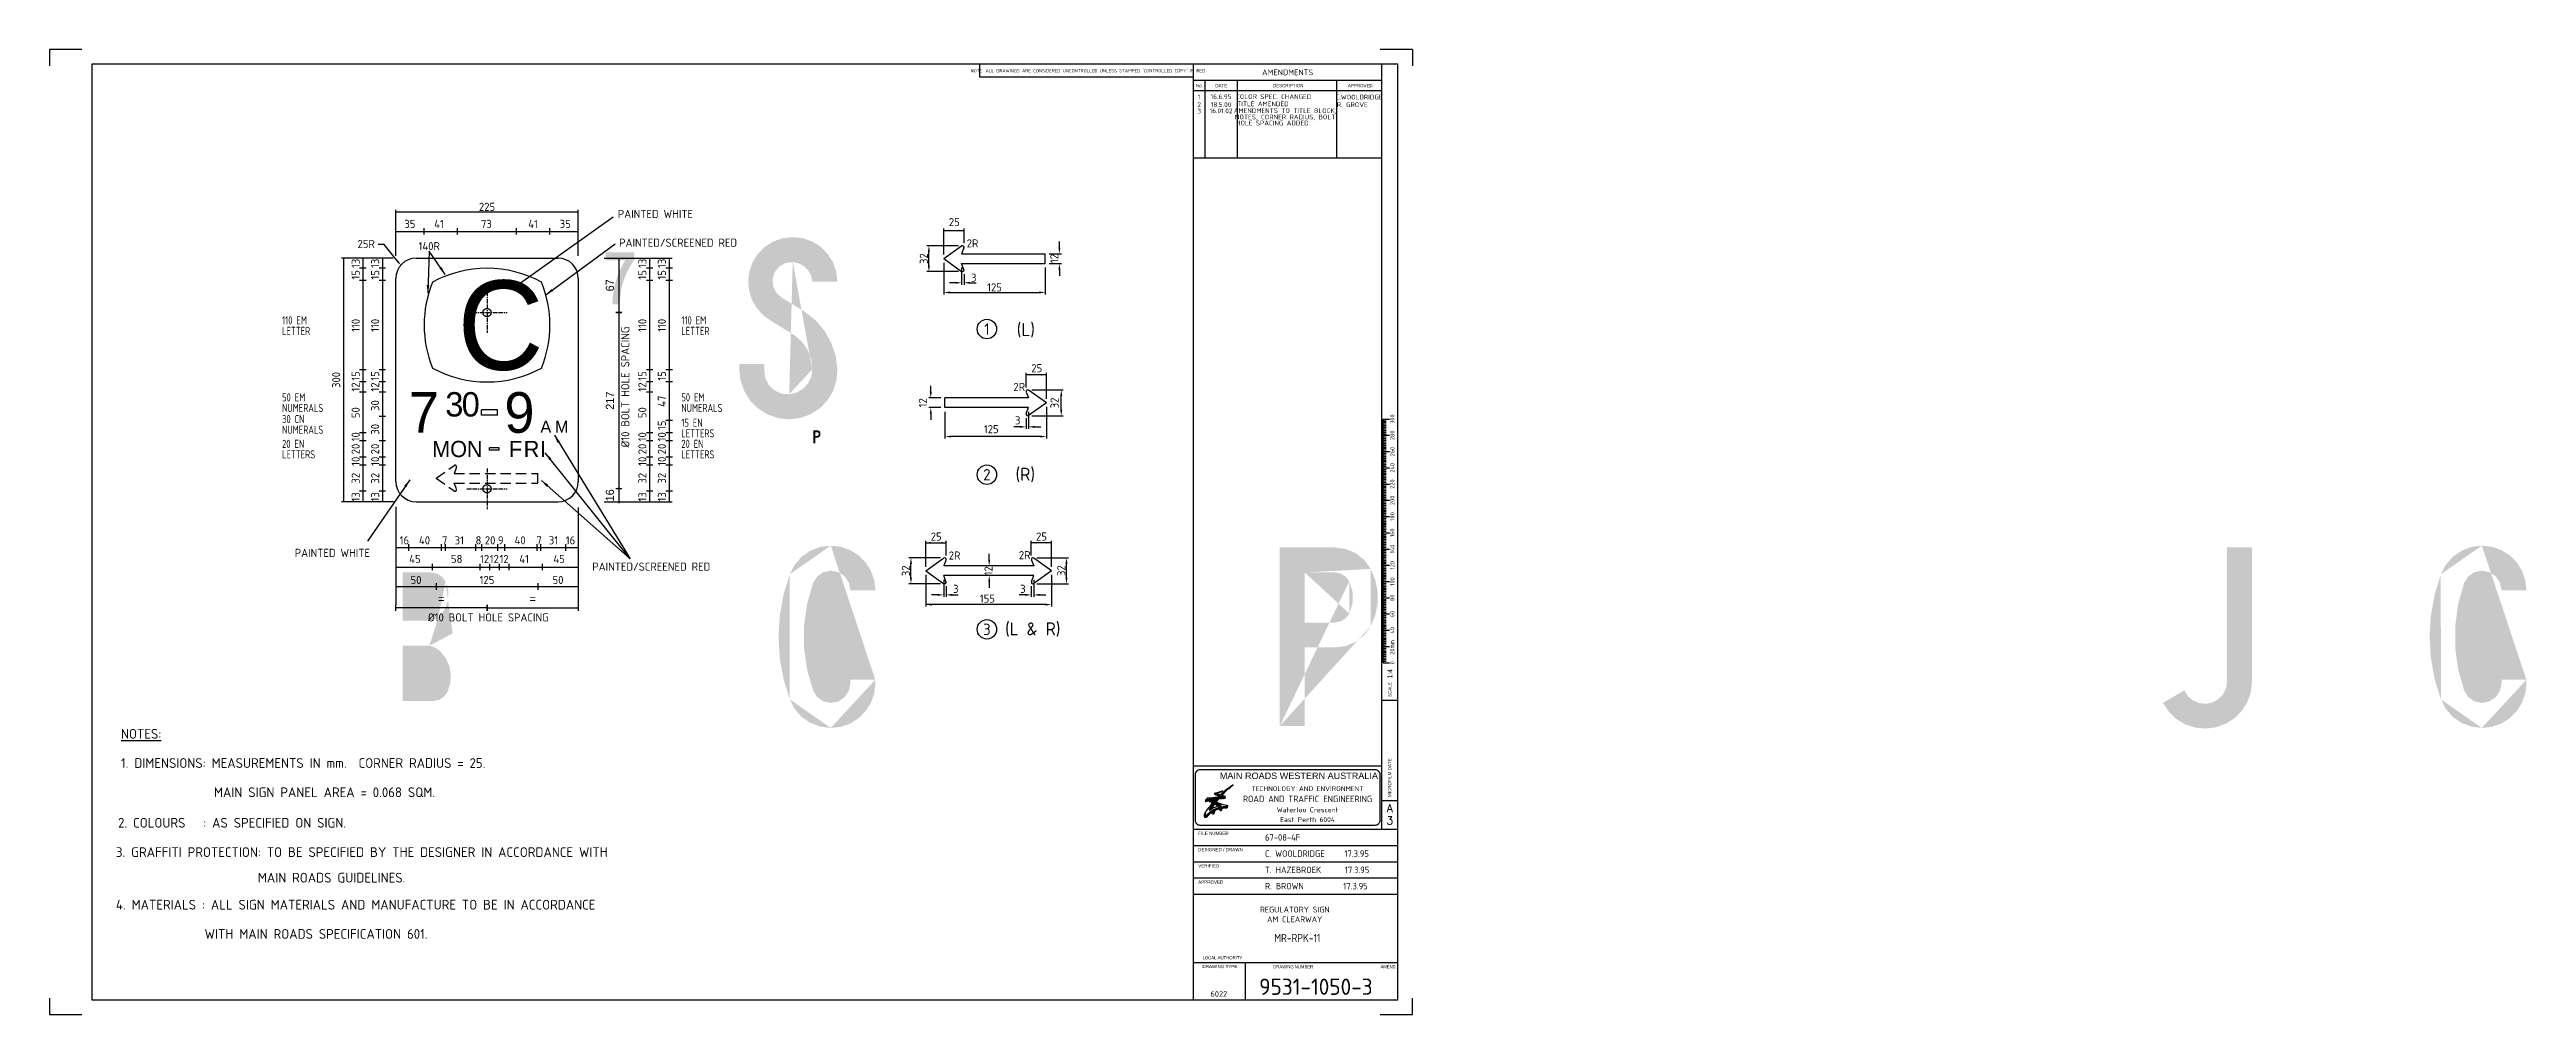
# Model space of a CAD drawing. Extents: x 0 to 1038, y -1303 to 297.
# Drawn here: x 0 to 763, y 0 to 297 of the extents above.
import ezdxf
from ezdxf.enums import TextEntityAlignment as Align

# ---------------------------------------------------------------- set-up
doc = ezdxf.new("R2010")
doc.units = 0
for name, pattern in [('CENTER', [2, 1.25, -0.25, 0.25, -0.25]), ('CENTERX2', [101.6, 63.5, -12.7, 12.7, -12.7]), ('HIDDEN', [9.525, 6.35, -3.175])]:
    doc.linetypes.add(name, pattern=pattern)
doc.layers.get('0').update_dxf_attribs({"linetype": 'CONTINUOUS'})
doc.layers.get('DEFPOINTS').update_dxf_attribs({"linetype": 'CONTINUOUS'})
for name, color, linetype in [('CENT25', 1, 'CENTER'), ('GREEN', 84, 'CONTINUOUS'), ('L18', 4, 'CONTINUOUS'), ('L25', 1, 'CONTINUOUS'), ('L35', 3, 'CONTINUOUS'), ('T25', 1, 'CONTINUOUS'), ('T35', 3, 'CONTINUOUS'), ('T50', 7, 'CONTINUOUS'), ('TBLK18', 4, 'CONTINUOUS'), ('TBLK25', 1, 'CONTINUOUS'), ('TBLK35', 3, 'CONTINUOUS'), ('TBLK50', 7, 'CONTINUOUS'), ('YELLOW', 40, 'CONTINUOUS')]:
    doc.layers.add(name, color=color, linetype=linetype)
doc.styles.add('CSERIES', font='Cseries')
doc.styles.add('DSERIES', font='Dseries')
doc.styles.add('ESERIES', font='Eseries')
doc.styles.add('HELV', font='helv')
doc.styles.add('HELVL', font='helvl', dxfattribs={"width": 0.8})
doc.styles.add('ISO', font='iso3098b.shx')
doc.styles.add('ROMAND', font='romand')
doc.dimstyles.new('4', dxfattribs={"dimtxt": 2.5, "dimasz": 0.2, "dimexe": 1.5, "dimexo": 2, "dimgap": 1.5, "dimtad": 1, "dimdec": 0, "dimlfac": 4, "dimrnd": 1, "dimdsep": 46, "dimlunit": 6, "dimtxsty": 'Standard', "dimblk": 'SGNDIM', "dimblk1": 'SGNDIM', "dimblk2": 'SGNDIM', "dimsah": 1, "dimcen": 2.5, "dimse1": 1, "dimse2": 1, "dimadec": 0, "dimazin": 0, "dimtfac": 1, "dimtdec": 4, "dimtix": 1, "dimtmove": 0, "dimatfit": 3, "dimldrblk": 'SGNDIM', "dimfxl": 0, "dimtolj": 1, "dimtzin": 0, "dimarcsym": 0})

msp = doc.modelspace()

# ---------------------------------------------------------------- texts
at = {"layer": 'L25', "style": 'ISO'}
for s, p in [('16', (109.33, 144.69)), ('40', (115.54, 144.69)), ('7', (121.75, 144.69)), ('31', (126.26, 144.69)), ('8', (132.17, 144.69)), ('20', (135.76, 144.69)), ('9', (139.02, 144.69)), ('40', (144.99, 144.69)), ('7', (150.83, 144.69)), ('31', (155.28, 144.69)), ('16', (160.53, 144.69)), ('45', (112.59, 138.94)), ('58', (125.46, 138.94)), ('12', (134.06, 138.94)), ('12', (137.04, 138.94)), ('12', (140.08, 138.94)), ('41', (146.24, 138.94)), ('45', (157.01, 138.94))]:
    msp.add_text(s, height=2.5, dxfattribs=at).set_placement(p, align=Align.CENTER)
at = {"layer": 'L35', "style": 'ESERIES'}
for s, p in [('M', (117.87, 171.55)), ('O', (123.45, 171.55)), ('N', (128.58, 171.55)), ('F', (141.56, 171.55)), ('R', (146.11, 171.55)), ('I', (151.08, 171.55))]:
    msp.add_text(s, height=5, dxfattribs=at).set_placement(p)
at = {"layer": 'T25', "color": 3, "style": 'ISO'}
for s, p in [('1', (354.24, 281.71)), ('16.6.95', (360.97, 281.79)), ('COLOR SPEC. CHANGED', (377.21, 281.79)), ('C.WOOLDRIDGE', (403.51, 281.66)), ('3', (354.24, 277.34)), ('2', (354.24, 279.28)), ('16.01.02', (360.97, 277.42)), ('18.5.00', (360.97, 279.36)), ('TITLE AMENDED', (373.88, 279.57)), ('AMENDMENTS TO TITLE BLOCK,', (380.74, 277.48)), ('HOLE SPACING ADDED.', (377.02, 273.67)), ('NOTES, CORNER RADIUS, BOLT ', (381.24, 275.53)), ('R. GROVE', (401.44, 279.31))]:
    msp.add_text(s, height=1.45, dxfattribs=at).set_placement(p, align=Align.CENTER)
at = {"layer": 'T25', "style": 'ISO'}
for s, p in [('35', (109.32, 242.09)), ('41', (118.53, 242.09)), ('73', (132.93, 242.09)), ('41', (147.5, 242.09)), ('35', (157.21, 242.09)), ('PAINTED WHITE', (175.11, 245.16)), ('140R', (113.7, 235.24)), ('PAINTED/SCREENED RED', (175.52, 236.3)), ('2R', (282.61, 236.09)), ('2R', (297, 191.91)), ('PAINTED WHITE', (75.56, 140.82)), ('PAINTED/SCREENED RED', (167.25, 136.59)), ('2R', (277.08, 140.01)), ('2R', (298.69, 140.12))]:
    msp.add_text(s, height=2.5, dxfattribs=at).set_placement(p)
at = {"layer": 'T25', "color": 1, "style": 'ISO'}
for s, p in [('225', (134.8, 248.6)), ('25', (278.79, 243.9)), ('3', (284.77, 226.78)), ('125', (291.17, 223.8)), ('25', (304.21, 198.92)), ('3', (298.32, 182.87)), ('125', (290.18, 180.16)), ('25', (273.2, 147.1)), ('25', (305.67, 147.1)), ('50', (112.93, 133.74)), ('125', (134.8, 133.74)), ('50', (156.68, 133.74)), ('3', (279.24, 131)), ('3', (299.93, 131)), ('%%c10 BOLT HOLE SPACING', (135.2, 122.2)), ('155', (288.97, 128.01))]:
    msp.add_text(s, height=2.5, dxfattribs=at).set_placement(p, align=Align.MIDDLE_CENTER)
msp.add_text('25R', height=2.5, dxfattribs=at).set_placement((100.24, 237.18), align=Align.MIDDLE_RIGHT)
for s, p in [('13', (94.33, 231.19)), ('13', (100.33, 231.19)), ('13', (182.68, 231.19)), ('13', (188.68, 231.19)), ('32', (269.4, 232.64)), ('12', (309.61, 232.68)), ('15', (94.33, 227.66)), ('15', (100.33, 227.66)), ('15', (182.68, 227.66)), ('15', (188.68, 227.66)), ('110', (94.33, 212.1)), ('110', (100.33, 212.1)), ('110', (182.68, 212.1)), ('110', (188.68, 212.1)), ('%%C10 BOLT HOLE SPACING', (177.4, 193.13)), ('300', (88.33, 195.3)), ('15', (94.33, 196.54)), ('12', (94.33, 193.13)), ('15', (100.33, 196.54)), ('12', (100.33, 193.13)), ('15', (182.68, 196.54)), ('12', (182.68, 193.13)), ('15', (188.68, 196.54)), ('50', (94.33, 185.23)), ('30', (100.33, 187.42)), ('50', (182.68, 185.23)), ('47', (188.68, 188.76)), ('12', (269.11, 188.28)), ('32', (309.69, 188.23)), ('10', (94.33, 177.81)), ('30', (100.33, 180.12)), ('10', (182.68, 177.81)), ('15', (188.68, 181.34)), ('10', (188.68, 177.81)), ('20', (94.33, 174.04)), ('10', (94.33, 170.27)), ('20', (100.33, 174.04)), ('10', (100.33, 170.27)), ('20', (182.68, 174.04)), ('10', (182.68, 170.27)), ('20', (188.68, 174.04)), ('10', (188.68, 170.27)), ('32', (94.33, 165.05)), ('13', (94.33, 159.33)), ('32', (100.33, 165.05)), ('13', (100.33, 159.33)), ('32', (182.68, 165.05)), ('13', (182.68, 159.33)), ('32', (188.68, 165.05)), ('13', (188.68, 159.33)), ('32', (263.87, 136.56)), ('12', (289.33, 136.56)), ('32', (311.75, 136.6))]:
    msp.add_text(s, height=2.5, rotation=90, dxfattribs=at).set_placement(p, align=Align.MIDDLE_CENTER)
at = {"layer": 'T25', "style": 'ISO', "width": 0.8}
for s, p in [('110 EM', (71.65, 212.41)), ('110 EM', (194.67, 212.41)), ('LETTER', (71.65, 209.15)), ('LETTER', (194.67, 209.15)), ('50 EM', (71.65, 188.7)), ('50 EM', (194.67, 188.7)), ('30 CN', (71.65, 182)), ('NUMERALS', (71.65, 185.44)), ('15 EN', (194.67, 180.88)), ('NUMERALS', (194.67, 185.44)), ('20 EN', (71.65, 174.39)), ('NUMERALS', (71.65, 178.74)), ('20 EN', (194.67, 174.39)), ('LETTERS', (194.67, 177.62)), ('LETTERS', (71.65, 171.13)), ('LETTERS', (194.67, 171.13))]:
    msp.add_text(s, height=2.5, dxfattribs=at).set_placement(p)
at = {"layer": 'T25', "color": 3, "style": 'ISO'}
for s, p in [('%%UNOTES:', (22.02, 84.88)), ('1. DIMENSIONS: MEASUREMENTS IN mm.  CORNER RADIUS = 25. ', (22.02, 75.88)), ('MAIN SIGN PANEL AREA = 0.068 SQM.', (50.65, 66.88)), ('2. COLOURS   : AS SPECIFIED ON SIGN.', (21.13, 57.49)), ('3. GRAFFITI PROTECTION: TO BE SPECIFIED BY THE DESIGNER IN ACCORDANCE WITH', (20.47, 48.46)), ('                        MAIN ROADS GUIDELINES.', (20.47, 40.59)), ('4. MATERIALS : ALL SIGN MATERIALS AND MANUFACTURE TO BE IN ACCORDANCE ', (20.47, 32.27)), ('               WITH MAIN ROADS SPECIFICATION 601.', (20.47, 23.27))]:
    msp.add_text(s, height=3, dxfattribs=at).set_placement(p)
at = {"layer": 'T35', "insert": (383.7, 30.77), "char_height": 1.8, "width": 51.922, "attachment_point": 5, "style": 'ISO'}
msp.add_mtext('REGULATORY SIGN\\PAM CLEARWAY', dxfattribs=at)
at = {"layer": 'T50', "style": 'ISO'}
for s, height, p in [('1', 3.5, (288.83, 210.98)), ('(L)', 4, (300.83, 210.82)), ('(R)', 4, (300.66, 166.29)), ('2', 3.5, (288.83, 166.14)), ('3', 3.5, (288.83, 118.54)), ('(L & R)', 4, (302.97, 118.69))]:
    msp.add_text(s, height=height, dxfattribs=at).set_placement(p, align=Align.MIDDLE)
at = {"layer": 'TBLK18', "style": 'HELVL', "width": 0.9}
for s, p in [('No.', (354.29, 285.41)), ('DATE', (361.07, 285.41)), ('DESCRIPTION', (381.68, 285.41)), ('APPROVED', (403.89, 285.41))]:
    msp.add_text(s, height=1, dxfattribs=at).set_placement(p, align=Align.CENTER)
at = {"layer": 'TBLK25', "style": 'ISO'}
msp.add_text('AMENDMENTS', height=1.75, dxfattribs=at).set_placement((381.5, 289.12), align=Align.CENTER)

# ---------------------------------------------------------------- blocks, each defined once
blk = doc.blocks.new('A3BBLK')
at = {"layer": 'TBLK25'}
for p, q in [((10, 297), (0, 297)), ((0, 297), (0, 292)), ((420, 297), (410, 297)), ((420, 297), (420, 292)), ((0, 5), (0, 0)), ((0, 0), (10, 0)), ((410, 0), (420, 0)), ((420, 0), (420, 5))]:
    blk.add_line(p, q, dxfattribs=at)
at = {"layer": 'TBLK50'}
for p, q in [((415.5, 292.5), (13, 292.5)), ((13, 292.5), (13, 4.5)), ((352.5, 4.5), (352.5, 292.5)), ((415.5, 4.5), (415.5, 292.5)), ((13, 4.5), (415.5, 4.5))]:
    blk.add_line(p, q, dxfattribs=at)
blk = doc.blocks.new('*X3')
at = {"color": 0}
for p, q in [((1622.3, 721), (1622.3, 721)), ((1622.5, 722.4), (1625.6, 722.4)), ((1622.5, 721.2), (1622.7, 721.2)), ((1622.6, 722.2), (1626.2, 722.2)), ((1622.6, 721.4), (1623, 721.4)), ((1622.7, 722), (1626.7, 722)), ((1622.7, 721.8), (1627.1, 721.8)), ((1622.7, 721.6), (1623.6, 721.6)), ((1625.9, 721.6), (1627.5, 721.6)), ((1625.9, 721.4), (1626.5, 721.4)), ((1625.9, 721.2), (1626.5, 721.2)), ((1625.9, 721), (1626.5, 721)), ((1626, 720.8), (1626.5, 720.8)), ((1626.3, 723.2), (1630.6, 723.2)), ((1626.4, 723), (1629.7, 723)), ((1626.5, 720.6), (1626.5, 720.6)), ((1626.7, 721.4), (1627.9, 721.4)), ((1626.8, 722.8), (1628.9, 722.8)), ((1627.1, 721.2), (1628.3, 721.2)), ((1627.3, 722.6), (1628.2, 722.6)), ((1627.5, 721), (1628.8, 721)), ((1627.5, 720.8), (1629.2, 720.8)), ((1627.5, 720.6), (1628.1, 720.6)), ((1627.5, 720.4), (1628.1, 720.4)), ((1627.5, 720.2), (1628.1, 720.2)), ((1627.6, 723.4), (1631.6, 723.4)), ((1627.7, 722.4), (1627.9, 722.4)), ((1627.7, 720), (1628.1, 720)), ((1628.1, 719.8), (1628.1, 719.8)), ((1628.3, 720.6), (1629.6, 720.6)), ((1628.8, 720.4), (1630, 720.4)), ((1629, 722.8), (1629.2, 722.8)), ((1629, 722.6), (1629.2, 722.6)), ((1629.2, 723.6), (1632.8, 723.6)), ((1629.2, 720.2), (1630.4, 720.2)), ((1629.6, 720), (1630.8, 720)), ((1630, 719.8), (1631.2, 719.8)), ((1630.1, 723), (1630.3, 723)), ((1630.1, 722.8), (1630.3, 722.8)), ((1630.2, 719.6), (1630.3, 719.6)), ((1630.3, 728), (1630.6, 728)), ((1630.3, 727.8), (1630.7, 727.8)), ((1630.3, 719.6), (1631.6, 719.6)), ((1630.4, 727.6), (1631.3, 727.6)), ((1630.7, 728.2), (1630.7, 728.2)), ((1630.8, 727.4), (1631.9, 727.4)), ((1630.8, 723.8), (1634.3, 723.8)), ((1631.2, 723.2), (1631.4, 723.2)), ((1631.2, 723), (1631.3, 723)), ((1631.4, 727.2), (1632.5, 727.2)), ((1631.4, 721), (1631.9, 721)), ((1631.4, 720.8), (1631.8, 720.8)), ((1631.6, 721.2), (1632.1, 721.2)), ((1631.7, 728), (1631.9, 728)), ((1631.8, 721.4), (1632.2, 721.4)), ((1631.9, 728.2), (1632.3, 728.2)), ((1631.9, 721.6), (1632.4, 721.6)), ((1632, 727), (1633.1, 727)), ((1632.1, 721.8), (1632.6, 721.8)), ((1632.3, 722), (1632.7, 722)), ((1632.4, 728.4), (1632.8, 728.4)), ((1632.4, 724), (1636.5, 724)), ((1632.5, 722.2), (1632.9, 722.2)), ((1632.6, 726.8), (1633.7, 726.8)), ((1632.7, 722.4), (1633.1, 722.4)), ((1632.8, 722.6), (1633.2, 722.6)), ((1633, 728.6), (1633.3, 728.6)), ((1633, 722.8), (1633.4, 722.8)), ((1633.2, 726.6), (1634.3, 726.6)), ((1633.2, 723), (1633.6, 723)), ((1633.4, 723.2), (1633.7, 723.2)), ((1633.5, 728.8), (1633.7, 728.8)), ((1633.6, 723.4), (1633.9, 723.4)), ((1633.8, 726.4), (1634.9, 726.4)), ((1633.8, 723.6), (1634.1, 723.6)), ((1634, 729), (1634.2, 729)), ((1634, 724.2), (1639.6, 724.2)), ((1634.4, 726.2), (1634.8, 726.2)), ((1634.5, 729.2), (1634.7, 729.2)), ((1634.6, 723.8), (1634.7, 723.8)), ((1634.6, 723.6), (1634.7, 723.6)), ((1635, 729.4), (1635.2, 729.4)), ((1635.1, 725), (1635.2, 725)), ((1635.3, 725.2), (1635.5, 725.2)), ((1635.5, 729.6), (1635.7, 729.6)), ((1635.5, 725.4), (1635.7, 725.4)), ((1635.6, 724.4), (1639.8, 724.4)), ((1635.7, 725.6), (1635.9, 725.6)), ((1635.7, 723.8), (1635.9, 723.8)), ((1635.9, 725.8), (1636.7, 725.8)), ((1636, 729.8), (1636.1, 729.8)), ((1636.1, 726), (1636.1, 726)), ((1636.3, 725.6), (1637.3, 725.6)), ((1636.5, 730), (1636.6, 730)), ((1636.6, 726.6), (1636.8, 726.6)), ((1636.8, 726.8), (1637, 726.8)), ((1636.8, 724), (1637, 724)), ((1636.8, 723.8), (1637, 723.8)), ((1636.9, 725.4), (1637.8, 725.4)), ((1637, 727), (1637.2, 727)), ((1637.1, 730.2), (1637.1, 730.2)), ((1637.2, 724.6), (1639.9, 724.6)), ((1637.3, 727.2), (1637.4, 727.2)), ((1637.5, 727.4), (1637.6, 727.4)), ((1637.6, 730.4), (1637.6, 730.4)), ((1637.7, 727.6), (1637.8, 727.6)), ((1637.9, 727.8), (1638, 727.8)), ((1638, 724), (1638.2, 724)), ((1638, 723.8), (1638.2, 723.8)), ((1638.1, 728), (1638.2, 728)), ((1638.3, 728.2), (1638.4, 728.2)), ((1638.5, 728.4), (1638.6, 728.4)), ((1638.7, 728.6), (1638.8, 728.6)), ((1638.8, 724.8), (1640, 724.8)), ((1638.9, 728.8), (1639, 728.8)), ((1639.1, 729), (1639.2, 729)), ((1639.3, 729.2), (1639.4, 729.2)), ((1639.6, 729.4), (1639.6, 729.4)), ((1639.6, 725.4), (1639.7, 725.4)), ((1639.6, 725), (1639.9, 725)), ((1639.7, 725.2), (1639.9, 725.2)), ((1639.8, 729.6), (1639.8, 729.6)), ((1640, 729.8), (1640, 729.8)), ((1640.2, 730), (1640.2, 730)), ((1640.4, 730.2), (1640.4, 730.2)), ((1640.6, 730.4), (1640.6, 730.4)), ((1640.9, 730.6), (1640.9, 730.6)), ((1641.1, 730.8), (1641.1, 730.8)), ((1641.3, 731), (1641.3, 731)), ((1641.5, 731.2), (1641.5, 731.2)), ((1641.7, 731.4), (1641.8, 731.4)), ((1642, 731.6), (1642, 731.6)), ((1642.2, 731.8), (1642.2, 731.8)), ((1642.4, 732), (1642.4, 732)), ((1642.6, 732.2), (1642.7, 732.2)), ((1642.9, 732.4), (1642.9, 732.4)), ((1643.1, 732.6), (1643.1, 732.6)), ((1643.3, 732.8), (1643.4, 732.8)), ((1643.6, 733), (1643.6, 733)), ((1643.8, 733.2), (1643.8, 733.2)), ((1644, 733.4), (1644.1, 733.4)), ((1644.3, 733.6), (1644.3, 733.6)), ((1644.5, 733.8), (1644.6, 733.8)), ((1644.8, 734), (1644.8, 734)), ((1645, 734.2), (1645, 734.2)), ((1645.3, 734.4), (1645.3, 734.4)), ((1645.5, 734.6), (1645.5, 734.6)), ((1645.8, 734.8), (1645.8, 734.8)), ((1646, 735), (1646, 735)), ((1646.3, 735.2), (1646.3, 735.2)), ((1646.5, 735.4), (1646.5, 735.4)), ((1621.1, 709), (1624.8, 709)), ((1621.1, 708.8), (1624.6, 708.8)), ((1621.1, 708.6), (1624.4, 708.6)), ((1621.1, 708.4), (1624.3, 708.4)), ((1621.1, 708.2), (1624.1, 708.2)), ((1621.2, 709.4), (1622.3, 709.4)), ((1621.2, 709.2), (1622.5, 709.2)), ((1621.2, 708), (1623.9, 708)), ((1621.3, 709.8), (1622.1, 709.8)), ((1621.3, 709.6), (1622.1, 709.6)), ((1621.3, 707.8), (1623.8, 707.8)), ((1621.4, 710), (1622, 710)), ((1621.5, 710.4), (1622, 710.4)), ((1621.5, 710.2), (1622, 710.2)), ((1621.5, 707.6), (1623.5, 707.6)), ((1621.6, 710.6), (1622, 710.6)), ((1621.8, 710.8), (1622, 710.8)), ((1621.8, 707.4), (1623.2, 707.4)), ((1621.9, 711), (1622, 711)), ((1622, 711.2), (1622.1, 711.2)), ((1622.2, 711.4), (1622.2, 711.4)), ((1622.3, 711.6), (1622.3, 711.6)), ((1623.8, 709.2), (1624.9, 709.2)), ((1624.1, 709.4), (1625.1, 709.4)), ((1624.3, 709.6), (1625.3, 709.6)), ((1624.5, 709.8), (1625.5, 709.8)), ((1624.7, 710), (1625.7, 710)), ((1624.9, 710.2), (1625.9, 710.2)), ((1625.1, 710.4), (1626.1, 710.4)), ((1625.3, 710.6), (1626.4, 710.6)), ((1625.5, 713.6), (1625.9, 713.6)), ((1625.5, 710.8), (1626.6, 710.8)), ((1625.6, 713.8), (1626.3, 713.8)), ((1625.7, 714), (1626.7, 714)), ((1625.7, 711), (1626.8, 711)), ((1625.9, 714.2), (1627.1, 714.2)), ((1626, 714.4), (1627.5, 714.4)), ((1626, 711.2), (1627.3, 711.2)), ((1626.2, 714.6), (1627.5, 714.6)), ((1626.2, 711.4), (1630.1, 711.4)), ((1626.3, 714.8), (1627.5, 714.8)), ((1626.5, 715), (1627.6, 715)), ((1626.5, 711.6), (1630.2, 711.6)), ((1626.7, 715.2), (1627.7, 715.2)), ((1626.7, 711.8), (1630.2, 711.8)), ((1626.8, 715.4), (1627.8, 715.4)), ((1627, 715.6), (1628, 715.6)), ((1627, 712), (1630.3, 712)), ((1627.1, 715.8), (1628.1, 715.8)), ((1627.2, 712.2), (1630.3, 712.2)), ((1627.3, 716), (1628.2, 716)), ((1627.4, 716.2), (1628.4, 716.2)), ((1627.5, 712.4), (1630.4, 712.4)), ((1627.6, 716.4), (1628.5, 716.4)), ((1627.7, 716.6), (1628.7, 716.6)), ((1627.7, 711.2), (1630.1, 711.2)), ((1627.8, 712.6), (1630.5, 712.6)), ((1627.9, 716.8), (1628.8, 716.8)), ((1628.1, 717), (1628.9, 717)), ((1628.1, 712.8), (1630.6, 712.8)), ((1628.2, 717.2), (1629.1, 717.2)), ((1628.2, 711), (1630.1, 711)), ((1628.4, 717.4), (1629.2, 717.4)), ((1628.4, 713), (1630.7, 713)), ((1628.4, 710.8), (1630.1, 710.8)), ((1628.5, 717.6), (1629.4, 717.6)), ((1628.6, 710.6), (1630, 710.6)), ((1628.7, 717.8), (1629.5, 717.8)), ((1628.7, 713.2), (1630.9, 713.2)), ((1628.7, 710.4), (1629.5, 710.4)), ((1628.7, 710.2), (1629, 710.2)), ((1628.9, 718), (1629.6, 718)), ((1629, 718.2), (1629.8, 718.2)), ((1629.1, 713.4), (1631, 713.4)), ((1629.2, 718.4), (1629.9, 718.4)), ((1629.4, 718.6), (1630.1, 718.6)), ((1629.4, 713.6), (1631.2, 713.6)), ((1629.5, 718.8), (1630.2, 718.8)), ((1629.7, 719), (1630.3, 719)), ((1629.8, 713.8), (1631.4, 713.8)), ((1629.9, 719.2), (1630.3, 719.2)), ((1630, 719.4), (1630.3, 719.4)), ((1630.2, 714), (1631.7, 714)), ((1630.3, 719.4), (1632, 719.4)), ((1630.3, 719.2), (1630.9, 719.2)), ((1630.3, 719), (1630.9, 719)), ((1630.3, 718.8), (1630.9, 718.8)), ((1630.5, 718.6), (1630.9, 718.6)), ((1630.6, 714.2), (1632, 714.2)), ((1631, 714.4), (1632.4, 714.4)), ((1631.2, 719.2), (1632.4, 719.2)), ((1631.5, 714.6), (1633, 714.6)), ((1631.6, 719), (1632.8, 719)), ((1632, 718.8), (1633.3, 718.8)), ((1632, 714.8), (1636.9, 714.8)), ((1632.2, 718.6), (1633.7, 718.6)), ((1632.2, 718.4), (1634.1, 718.4)), ((1632.2, 718.2), (1632.8, 718.2)), ((1632.2, 718), (1632.8, 718)), ((1632.2, 717.8), (1632.8, 717.8)), ((1632.3, 717.6), (1632.8, 717.6)), ((1632.5, 715), (1637.1, 715)), ((1632.6, 717.4), (1632.8, 717.4)), ((1632.9, 718.2), (1634.5, 718.2)), ((1633.1, 718), (1634.9, 718)), ((1633.1, 715.2), (1637.2, 715.2)), ((1633.4, 717.8), (1635.3, 717.8)), ((1633.6, 717.6), (1635.7, 717.6)), ((1633.8, 717.4), (1636.1, 717.4)), ((1633.8, 715.4), (1637.4, 715.4)), ((1634.1, 717.2), (1636.1, 717.2)), ((1634.2, 714.6), (1636.9, 714.6)), ((1634.3, 717), (1635.2, 717)), ((1634.5, 715.6), (1637.7, 715.6)), ((1634.6, 714.4), (1636.8, 714.4)), ((1634.9, 714.2), (1636.8, 714.2)), ((1635.1, 714), (1636.8, 714)), ((1635.3, 713.8), (1636.8, 713.8)), ((1635.4, 715.8), (1638.4, 715.8)), ((1635.4, 713.6), (1636.8, 713.6)), ((1635.5, 713.4), (1636.3, 713.4)), ((1635.6, 713.2), (1635.9, 713.2)), ((1636.5, 716), (1641.4, 716)), ((1638.4, 716.2), (1641.4, 716.2)), ((1639.2, 715.8), (1641.4, 715.8)), ((1640.6, 716.4), (1641.4, 716.4)), ((1640.7, 715.6), (1641.4, 715.6)), ((1640.8, 716.6), (1641.4, 716.6)), ((1641.1, 716.8), (1641.5, 716.8)), ((1641.3, 717), (1641.6, 717)), ((1641.5, 717.2), (1641.7, 717.2)), ((1641.8, 717.4), (1641.8, 717.4))]:
    blk.add_line(p, q, dxfattribs=at)
blk = doc.blocks.new('A3_IN_VTBLK')
at = {"layer": 'TBLK18'}
for p, q in [((359.14, 68.1), (361.54, 68.87)), ((356.17, 62.28), (356.1, 62.17)), ((356.46, 66.13), (356.22, 66.06)), ((357.22, 66.55), (356.6, 66.58)), ((357.76, 66.6), (357.35, 66.55)), ((357.58, 66.27), (358.15, 66.02)), ((362.14, 66.92), (357.6, 66.35)), ((359.92, 66.87), (357.76, 66.6)), ((358.15, 66.02), (358.8, 65.73)), ((358.51, 66.2), (358.51, 66.08)), ((358.51, 66.08), (358.57, 66.09)), ((358.57, 66.09), (358.57, 66.21)), ((358.89, 66.29), (358.89, 66.17)), ((358.95, 66.19), (358.95, 66.31)), ((359.14, 68.1), (359.04, 68.07)), ((359.04, 67.84), (360.51, 67.35)), ((360.62, 67.44), (359.14, 67.93)), ((359.23, 68.12), (359.23, 68.12)), ((359.28, 66.38), (359.28, 66.26)), ((359.34, 66.27), (359.34, 66.39)), ((359.45, 66.41), (359.58, 66.43)), ((359.92, 66.87), (360.03, 66.89)), ((360.03, 66.89), (360.63, 66.96)), ((360.22, 66.53), (360.35, 66.55)), ((360.46, 66.56), (360.46, 66.44)), ((360.52, 66.45), (360.52, 66.56)), ((360.73, 66.97), (361.41, 67.06)), ((360.86, 66.6), (360.86, 66.48)), ((360.92, 66.48), (360.92, 66.6)), ((361.18, 67.46), (362.16, 67.15)), ((361.26, 66.62), (361.26, 66.5)), ((361.31, 66.51), (361.31, 66.62)), ((361.65, 66.63), (361.65, 66.52)), ((361.71, 66.52), (361.71, 66.64))]:
    blk.add_line(p, q, dxfattribs=at)
at = {"layer": 'TBLK18', "color": 1}
for p, q in [((357.42, 65.8), (357.42, 65.5)), ((357.63, 65.42), (357.63, 65.74)), ((357.63, 65.42), (357.85, 65.64)), ((357.78, 65.67), (357.99, 65.56)), ((360.99, 64.31), (357.81, 65.87)), ((357.99, 65.56), (357.99, 65.24)), ((357.99, 65.24), (358.2, 65.14)), ((358.2, 65.46), (358.98, 65.08)), ((358.2, 65.14), (358.2, 65.46)), ((358.2, 65.14), (358.41, 65.36)), ((358.43, 61.74), (358.9, 61.95)), ((358.52, 65.3), (358.44, 65.34)), ((358.8, 65.73), (358.88, 65.7)), ((358.88, 65.7), (359.31, 65.51)), ((358.98, 65.08), (358.98, 64.76)), ((358.98, 64.76), (359.18, 64.66)), ((359.18, 64.98), (359.35, 64.9)), ((359.18, 64.66), (359.18, 64.98)), ((359.18, 64.66), (359.4, 64.88)), ((359.31, 65.51), (359.44, 65.45)), ((359.44, 65.45), (360.14, 65.15)), ((359.63, 64.74), (359.63, 64.4)), ((359.71, 63.26), (359.82, 63.3)), ((359.83, 64.24), (359.83, 64.61)), ((359.83, 64.24), (360.04, 64.45)), ((360.14, 65.15), (361.01, 64.78)), ((360.82, 62.79), (361.24, 62.98)), ((360.82, 62.79), (360.82, 62.8)), ((361.24, 62.98), (361.24, 63.16)), ((361.54, 64.62), (362.21, 64.48)), ((362.21, 64.48), (363.03, 64.34)), ((363.03, 64.34), (362.49, 63.89)), ((362.49, 63.89), (362.87, 63.61))]:
    blk.add_line(p, q, dxfattribs=at)
at = {"layer": 'TBLK18'}
blk.add_lwpolyline([(359.53, 67.99), (359.47, 68.01, -0.656152), (359.46, 68.06), (361.54, 68.87), (359.53, 68.03, 0.705507), (359.53, 67.99, 0.705507)], format="xyb", dxfattribs=at)
for points in [[(364.7, 70.64, 0.029777), (361.14, 67.48), (361.18, 67.46, -0.039795)], [(360.73, 66.97), (360.63, 66.96, -0.003144), (360.98, 67.32), (361.56, 67.13, -1.035463), (361.55, 67.07), (361.41, 67.06), (360.95, 67.21, 0.002708)]]:
    blk.add_lwpolyline(points, format="xyb", close=True, dxfattribs=at)
at = {"layer": 'TBLK18', "color": 1}
blk.add_lwpolyline([(358.1, 63.31, 0.016763), (357.33, 62.93, -0.801535), (357.28, 62.99, -0.016783), (358.95, 65.1), (358.95, 64.8, 0.014021), (357.99, 63.43, 0.753514)], format="xyb", close=True, dxfattribs=at)
at = {"layer": 'TBLK18'}
blk.add_lwpolyline([(359.53, 67.99), (360.78, 67.59)], dxfattribs=at)
for centre, radius, start, end in [((381.57, 44.92), 30.76, 123.26552, 132.53213), ((355.92, 65.84), 0.376, 304.53305, 36.34065), ((356.93, 61.07), 5.04, 91.30593, 97.98812), ((356.35, 66.54), 0.427, 285.31472, 293.87676), ((356.35, 66.54), 0.427, 293.87676, 310.15772), ((356.53, 66.22), 0.361, 78.68931, 79.07431), ((356.54, 66.42), 0.168, 6.2219, 70.3805), ((356.43, 66.45), 0.303, 310.15772, 329.06421), ((356.51, 66.4), 0.21, 329.06421, 353.4443), ((356.6, 66.39), 0.115, 353.4443, 23.87676), ((356.85, 64.09), 2.02, 61.53496, 92.64164), ((357.26, 67.27), 0.727, 267.17158, 277.36449), ((357.6, 66.31), 0.0436, 97.14962, 246.34266), ((358.16, 66.06), 0.0436, 106.16188, 246.34266), ((361.92, 53.09), 13.54, 104.606, 106.16188), ((361.92, 53.09), 13.54, 102.92205, 104.35176), ((381.57, 44.92), 30.76, 135.62967, 137.51746), ((361.92, 53.09), 13.43, 102.78128, 103.03601), ((361.92, 53.09), 13.54, 101.23822, 102.66962), ((359.08, 67.95), 0.116, 107.77407, 251.63394), ((359.17, 68.02), 0.0873, 107.77407, 251.63394), ((361.92, 53.09), 13.43, 101.08378, 101.33691), ((389.49, 39.18), 40.05, 136.94488, 138.90597), ((361.92, 53.09), 13.54, 100.52426, 100.98736), ((382.89, 46.98), 29.85, 139.04632, 141.77168), ((361.92, 53.09), 13.54, 97.20476, 99.9556), ((381.57, 44.92), 30.76, 133.19325, 134.43748), ((361.92, 53.09), 13.54, 96.18741, 96.66864), ((361.92, 53.09), 13.43, 95.99154, 96.24126), ((381.57, 44.92), 30.76, 132.93604, 133.19325), ((361.92, 53.09), 13.54, 94.50404, 95.93987), ((361.92, 53.09), 13.43, 94.29413, 94.54316), ((361.92, 53.09), 13.54, 92.82077, 94.25716), ((361.92, 53.09), 13.43, 92.59667, 92.84524), ((361.92, 53.09), 13.54, 91.13761, 92.57434), ((361.92, 53.09), 13.43, 90.89914, 91.14747), ((361.92, 53.09), 13.54, 89.33147, 90.89141), ((362.08, 66.9), 0.262, 269.33147, 72.31017), ((362.13, 67.04), 0.116, 277.12213, 73.46014)]:
    blk.add_arc(centre, radius, start, end, dxfattribs=at)
at = {"layer": 'TBLK18', "color": 1}
for centre, radius, start, end in [((357.31, 61.19), 1.56, 140.94136, 180.20061), ((356.19, 61.19), 0.436, 180.20061, 263.25087), ((356.77, 61.86), 0.727, 145.6575, 202.08244), ((356.37, 61.7), 0.291, 202.08244, 237.30847), ((357.07, 64.3), 1.54, 76.56484, 127.1666), ((381.57, 44.92), 30.76, 138.51765, 145.6575), ((356.47, 61.86), 0.48, 237.30847, 317.17288), ((362.36, 56.65), 7.12, 130.84394, 142.34414), ((362.23, 56.52), 7.38, 88.04102, 137.17288), ((357.07, 64.3), 1.25, 63.31376, 73.36168), ((357.93, 61.48), 0.559, 27.24865, 133.73654), ((357.07, 64.3), 1.54, 62.41286, 68.63092), ((357.99, 61.7), 0.436, 4.88042, 130.84394), ((363.37, 51.77), 12.69, 103.47426, 114.54675), ((360.2, 62.04), 1.31, 111.82798, 184.12851), ((357.56, 61.42), 3.92, 58.12052, 62.81787), ((359.98, 62.31), 0.966, 29.6609, 113.12916), ((357.56, 61.42), 3.63, 51.19303, 55.21352), ((360.11, 62.63), 0.727, 12.98019, 113.4725), ((357.56, 61.42), 3.92, 43.2503, 54.53966), ((363.37, 51.77), 12.69, 100.82231, 103.47398), ((360.98, 64.27), 0.0436, 280.82225, 63.96332), ((362.13, 67.47), 2.91, 247.25617, 258.17653), ((361.83, 63.16), 0.582, 92.36118, 180), ((361.93, 60.43), 3.32, 73.4161, 92.18821), ((363.54, 63.85), 0.708, 136.30546, 200.07024), ((356.21, 61.4), 0.655, 263.25087, 321.65207)]:
    blk.add_arc(centre, radius, start, end, dxfattribs=at)
at = {"layer": 'TBLK35'}
for p, q in [((286.67, 288.5), (286.67, 292.5)), ((410.5, 57), (410.5, 292.5)), ((352.5, 288.5), (286.67, 288.5)), ((410.5, 96.75), (415.5, 96.75)), ((410.5, 65.87), (415.5, 65.87)), ((352.5, 57), (415.5, 57)), ((352.5, 52), (415.5, 52)), ((352.5, 47), (415.5, 47)), ((352.5, 42), (415.5, 42)), ((352.5, 37), (415.5, 37)), ((352.5, 16), (415.5, 16)), ((368.5, 4.5), (368.5, 16))]:
    blk.add_line(p, q, dxfattribs=at)
at = {"layer": 'TBLK50', "color": 3}
blk.add_line((352.5, 76.57), (410.5, 76.57), dxfattribs=at)
at = {"layer": 'TBLK50'}
blk.add_lwpolyline([(408.5, 75.28), (354.49, 75.28, 0.414214), (352.99, 73.78), (352.99, 59.78, 0.414214), (354.49, 58.28), (408.5, 58.28, 0.414214), (410, 59.78), (410, 73.78, 0.414214)], format="xyb", close=True, dxfattribs=at)
blk.add_blockref('A3BBLK', (0, 0))
at = {"layer": 'TBLK18', "xscale": 0.35, "yscale": 0.35, "zscale": 0.35}
blk.add_blockref('*X3', (-211.64, -186.89), dxfattribs=at)
at = {"color": 4, "style": 'ISO'}
for tag, p in [('MR_DIRECTORATE', (387.63, 68.74)), ('STREET_NAME', (387.63, 62.22)), ('SUBURB_&_POSTCODE', (387.63, 59.22))]:
    blk.add_attdef(tag, text='', height=1.5, dxfattribs=at).set_placement(p, align=Align.CENTER)
at = {"color": 1, "style": 'ISO'}
blk.add_attdef('MR_BRANCH', text='', height=2, dxfattribs=at).set_placement((387.63, 65.34), align=Align.CENTER)
for tag, p in [('FILE_NUMBER', (374.52, 53.49)), ('DESIGNED_/_DRAWN', (374.52, 48.49)), ('VERIFIED', (374.52, 43.49)), ('APPROVED', (374.52, 38.49))]:
    blk.add_attdef(tag, p, '', height=2, dxfattribs=at)
at = {"layer": 'T25', "style": 'ISO'}
blk.add_attdef('LOCAL_AUTHORITY', (370.48, 16.73), '', height=1.25, dxfattribs=at)
at = {"layer": 'TBLK18', "style": 'ISO'}
blk.add_text("NOTE: ALL DRAWINGS ARE CONSIDERED UNCONTROLLED UNLESS STAMPED 'CONTROLLED COPY' IN RED", height=1, dxfattribs=at).set_placement((319.92, 290), align=Align.CENTER)
at = {"layer": 'TBLK18', "style": 'HELVL', "width": 0.8}
for s, p in [('SCALE', (413.5, 97.7)), ('MICROFILM DATE', (413.44, 66.89))]:
    blk.add_text(s, height=1, rotation=90, dxfattribs=at).set_placement(p)
at = {"layer": 'TBLK18', "style": 'HELVL'}
for s, p in [('FILE NUMBER', (353.94, 55.24)), ('VERIFIED', (353.94, 45.24)), ('DESIGNED / DRAWN', (353.94, 50.24)), ('APPROVED', (353.94, 40.24)), ('DRAWING TYPE', (355.24, 14.24))]:
    blk.add_text(s, height=1, dxfattribs=at).set_placement(p)
for s, width, p, p2 in [('LOCAL AUTHORITY', 0.847016, (355.27, 16.93), (367.52, 16.93)), ('DRAWING NUMBER', 0.880886, (377.08, 14.17), (389.38, 14.17)), ('AMEND.', 0.926535, (410.16, 14.18), (415.09, 14.18))]:
    blk.add_text(s, height=1, dxfattribs=dict(at, width=width)).set_placement(p, p2, align=Align.FIT)
at = {"layer": 'TBLK25', "color": 1, "style": 'HELV'}
blk.add_text('MAIN ROADS WESTERN AUSTRALIA', height=2, dxfattribs=at).set_placement((409.34, 72.45), align=Align.RIGHT)
at = {"layer": 'TBLK25', "style": 'ISO'}
for tag, p in [('ROAD_SECTION', (384.5, 29.16)), ('SLK', (384.5, 26.11)), ('CHAINAGE', (384.5, 19.21)), ('DRG_TYPE_03', (360.51, 11.5)), ('DRG_TYPE_02', (360.51, 8.36)), ('DRG_TYPE_01', (360.3, 5.42))]:
    blk.add_attdef(tag, text='', height=1.75, dxfattribs=at).set_placement(p, align=Align.CENTER)
at = {"layer": 'TBLK35', "style": 'ROMAND'}
for s, p in [('A', (413, 62.21)), ('3', (413, 58.46))]:
    blk.add_text(s, height=2.5, dxfattribs=at).set_placement(p, align=Align.CENTER)
at = {"layer": 'TBLK35', "style": 'ISO', "width": 0.9}
for tag, p in [('ROAD_PROJECT&NUMBER', (384.5, 32.23)), ('DRAWING_DESCRIPTION', (384.5, 22.29))]:
    blk.add_attdef(tag, text='', height=2.5, dxfattribs=at).set_placement(p, align=Align.CENTER)
at = {"layer": 'TBLK50', "style": 'ISO'}
blk.add_attdef('DRG_NUMBER', (372.72, 6.02), '', height=5, dxfattribs=at)
blk = doc.blocks.new('A25')
at = {"color": 1, "linetype": 'ByBlock'}
blk.add_solid([(2.5, 0.42), (2.5, -0.42), (0, 0)], dxfattribs=at)
blk = doc.blocks.new('BLK5')
at = {"layer": 'L35', "style": 'ESERIES'}
for s, p in [('A', (0, 0)), ('M', (4.47, 0))]:
    blk.add_text(s, height=3.75, dxfattribs=at).set_placement(p)
blk = doc.blocks.new('BLK4')
at = {"layer": 'L35', "style": 'CSERIES'}
for s, p in [('3', (0, 0)), ('0', (20.2, 0))]:
    blk.add_text(s, height=30, dxfattribs=at).set_placement(p)
blk = doc.blocks.new('BLK3')
at = {"layer": 'L35', "style": 'ESERIES'}
blk.add_text('7', height=50, dxfattribs=at).set_placement((0, 0))
blk = doc.blocks.new('BLK2')
at = {"layer": 'L35', "style": 'ESERIES'}
blk.add_text('9', height=50, dxfattribs=at).set_placement((0, 0))
blk = doc.blocks.new('BLK1')
at = {"layer": 'L35', "style": 'DSERIES'}
blk.add_text('C', height=11, dxfattribs=at).set_placement((0, 0))
blk = doc.blocks.new('SGNDIM')
for p, q in [((0, 0), (-1, 0)), ((0, 4.5), (0, -4.5))]:
    blk.add_line(p, q)
blk = doc.blocks.new('*D12')
at = {"color": 0, "linetype": 'ByBlock'}
blk.add_line((175.42, 244.13), (175.42, 227.78), dxfattribs=at)
at = {"layer": 'DEFPOINTS', "color": 0, "linetype": 'ByBlock'}
for p in [(156.68, 244.33), (156.68, 227.58), (175.42, 227.58)]:
    blk.add_point(p, dxfattribs=at)
at = {"color": 0, "linetype": 'ByBlock', "xscale": 0.2, "yscale": 0.2, "zscale": 0.2}
for p, rotation in [((175.42, 244.33), 90), ((175.42, 227.58), 270)]:
    blk.add_blockref('SGNDIM', p, dxfattribs=dict(at, rotation=rotation))
at = {"color": 0, "linetype": 'ByBlock', "insert": (172.67, 235.96), "char_height": 2.5, "attachment_point": 5, "rotation": 90}
blk.add_mtext('\\A1;67', dxfattribs=at)
blk = doc.blocks.new('*D13')
at = {"color": 0, "linetype": 'ByBlock'}
blk.add_line((175.42, 227.38), (175.42, 173.53), dxfattribs=at)
at = {"layer": 'DEFPOINTS', "color": 0, "linetype": 'ByBlock'}
for p in [(156.68, 227.58), (156.68, 173.33), (175.42, 173.33)]:
    blk.add_point(p, dxfattribs=at)
at = {"color": 0, "linetype": 'ByBlock', "xscale": 0.2, "yscale": 0.2, "zscale": 0.2}
for p, rotation in [((175.42, 227.58), 90), ((175.42, 173.33), 270)]:
    blk.add_blockref('SGNDIM', p, dxfattribs=dict(at, rotation=rotation))
at = {"color": 0, "linetype": 'ByBlock', "insert": (172.67, 200.46), "char_height": 2.5, "attachment_point": 5, "rotation": 90}
blk.add_mtext('\\A1;217', dxfattribs=at)
blk = doc.blocks.new('*D14')
at = {"color": 0, "linetype": 'ByBlock'}
for p, q in [((175.42, 173.53), (175.42, 173.73)), ((175.42, 173.33), (175.42, 169.33)), ((175.42, 169.13), (175.42, 168.93))]:
    blk.add_line(p, q, dxfattribs=at)
at = {"layer": 'DEFPOINTS', "color": 0, "linetype": 'ByBlock'}
for p in [(156.68, 173.33), (156.68, 169.33), (175.42, 169.33)]:
    blk.add_point(p, dxfattribs=at)
at = {"color": 0, "linetype": 'ByBlock', "xscale": 0.2, "yscale": 0.2, "zscale": 0.2}
for p, rotation in [((175.42, 173.33), 270), ((175.42, 169.33), 90)]:
    blk.add_blockref('SGNDIM', p, dxfattribs=dict(at, rotation=rotation))
at = {"color": 0, "linetype": 'ByBlock', "insert": (172.67, 171.33), "char_height": 2.5, "attachment_point": 5, "rotation": 90}
blk.add_mtext('\\A1;16', dxfattribs=at)
blk = doc.blocks.new('*D15')
at = {"color": 0, "linetype": 'ByBlock'}
blk.add_line((134.6, 136.68), (106.88, 136.68), dxfattribs=at)
at = {"layer": 'DEFPOINTS', "color": 0, "linetype": 'ByBlock'}
for p in [(106.68, 173.33), (134.8, 173.33), (106.68, 136.68)]:
    blk.add_point(p, dxfattribs=at)
at = {"color": 0, "linetype": 'ByBlock', "xscale": 0.2, "yscale": 0.2, "zscale": 0.2, "rotation": 180}
blk.add_blockref('SGNDIM', (106.68, 136.68), dxfattribs=at)
at = {"color": 0, "linetype": 'ByBlock', "xscale": 0.2, "yscale": 0.2, "zscale": 0.2}
blk.add_blockref('SGNDIM', (134.8, 136.68), dxfattribs=at)
at = {"color": 0, "linetype": 'ByBlock', "insert": (120.74, 139.43), "char_height": 2.5, "attachment_point": 5}
blk.add_mtext('\\A1;=', dxfattribs=at)
blk = doc.blocks.new('*D16')
at = {"color": 0, "linetype": 'ByBlock'}
blk.add_line((135, 136.68), (162.73, 136.68), dxfattribs=at)
at = {"layer": 'DEFPOINTS', "color": 0, "linetype": 'ByBlock'}
for p in [(134.8, 173.33), (162.93, 173.33), (162.93, 136.68)]:
    blk.add_point(p, dxfattribs=at)
at = {"color": 0, "linetype": 'ByBlock', "xscale": 0.2, "yscale": 0.2, "zscale": 0.2, "rotation": 180}
blk.add_blockref('SGNDIM', (134.8, 136.68), dxfattribs=at)
at = {"color": 0, "linetype": 'ByBlock', "xscale": 0.2, "yscale": 0.2, "zscale": 0.2}
blk.add_blockref('SGNDIM', (162.93, 136.68), dxfattribs=at)
at = {"color": 0, "linetype": 'ByBlock', "insert": (148.87, 139.43), "char_height": 2.5, "attachment_point": 5}
blk.add_mtext('\\A1;=', dxfattribs=at)
blk = doc.blocks.new('CR')
at = {"layer": 'CENT25'}
for p, q in [((-6.25, 0), (6.25, 0)), ((0, 6.25), (0, -6.25))]:
    blk.add_line(p, q, dxfattribs=at)
blk = doc.blocks.new('SCA4_3')
at = {"layer": 'L18'}
for p, q in [((-4.6, 86.51), (-2.6, 86.51)), ((-4.6, 11.51), (-4.6, 86.51)), ((-4.6, 86.01), (-3.6, 86.01)), ((-4.6, 85.51), (-3.6, 85.51)), ((-4.6, 85.01), (-3.6, 85.01)), ((-4.6, 84.51), (-3.6, 84.51)), ((-4.6, 84.01), (-3.6, 84.01)), ((-4.6, 83.51), (-3.6, 83.51)), ((-4.6, 83.01), (-3.6, 83.01)), ((-4.6, 82.51), (-3.6, 82.51)), ((-4.6, 82.01), (-3.6, 82.01)), ((-4.6, 81.51), (-2.6, 81.51)), ((-4.6, 81.01), (-3.6, 81.01)), ((-4.6, 80.51), (-3.6, 80.51)), ((-4.6, 80.01), (-3.6, 80.01)), ((-4.6, 79.51), (-3.6, 79.51)), ((-4.6, 79.01), (-3.6, 79.01)), ((-4.6, 78.51), (-3.6, 78.51)), ((-4.6, 78.01), (-3.6, 78.01)), ((-4.6, 77.51), (-3.6, 77.51)), ((-4.6, 77.01), (-3.6, 77.01)), ((-4.6, 76.51), (-2.6, 76.51)), ((-4.6, 76.01), (-3.6, 76.01)), ((-4.6, 75.51), (-3.6, 75.51)), ((-4.6, 75.01), (-3.6, 75.01)), ((-4.6, 74.51), (-3.6, 74.51)), ((-4.6, 74.01), (-3.6, 74.01)), ((-4.6, 73.51), (-3.6, 73.51)), ((-4.6, 73.01), (-3.6, 73.01)), ((-4.6, 72.51), (-3.6, 72.51)), ((-4.6, 72.01), (-3.6, 72.01)), ((-4.6, 71.51), (-2.6, 71.51)), ((-4.6, 71.01), (-3.6, 71.01)), ((-4.6, 70.51), (-3.6, 70.51)), ((-4.6, 70.01), (-3.6, 70.01)), ((-4.6, 69.51), (-3.6, 69.51)), ((-4.6, 69.01), (-3.6, 69.01)), ((-4.6, 68.51), (-3.6, 68.51)), ((-4.6, 68.01), (-3.6, 68.01)), ((-4.6, 67.51), (-3.6, 67.51)), ((-4.6, 67.01), (-3.6, 67.01)), ((-4.6, 66.51), (-2.6, 66.51)), ((-4.6, 66.01), (-3.6, 66.01)), ((-4.6, 65.51), (-3.6, 65.51)), ((-4.6, 65.01), (-3.6, 65.01)), ((-4.6, 64.51), (-3.6, 64.51)), ((-4.6, 64.01), (-3.6, 64.01)), ((-4.6, 63.51), (-3.6, 63.51)), ((-4.6, 63.01), (-3.6, 63.01)), ((-4.6, 62.51), (-3.6, 62.51)), ((-4.6, 62.01), (-3.6, 62.01)), ((-4.6, 61.51), (-2.6, 61.51)), ((-4.6, 61.01), (-3.6, 61.01)), ((-4.6, 60.51), (-3.6, 60.51)), ((-4.6, 60.01), (-3.6, 60.01)), ((-4.6, 59.51), (-3.6, 59.51)), ((-4.6, 59.01), (-3.6, 59.01)), ((-4.6, 58.51), (-3.6, 58.51)), ((-4.6, 58.01), (-3.6, 58.01)), ((-4.6, 57.51), (-3.6, 57.51)), ((-4.6, 57.01), (-3.6, 57.01)), ((-4.6, 56.51), (-2.6, 56.51)), ((-4.6, 56.01), (-3.6, 56.01)), ((-4.6, 55.51), (-3.6, 55.51)), ((-4.6, 55.01), (-3.6, 55.01)), ((-4.6, 54.51), (-3.6, 54.51)), ((-4.6, 54.01), (-3.6, 54.01)), ((-4.6, 53.51), (-3.6, 53.51)), ((-4.6, 53.01), (-3.6, 53.01)), ((-4.6, 52.51), (-3.6, 52.51)), ((-4.6, 52.01), (-3.6, 52.01)), ((-4.6, 51.51), (-2.6, 51.51)), ((-4.6, 51.01), (-3.6, 51.01)), ((-4.6, 50.51), (-3.6, 50.51)), ((-4.6, 50.01), (-3.6, 50.01)), ((-4.6, 49.51), (-3.6, 49.51)), ((-4.6, 49.01), (-3.6, 49.01)), ((-4.6, 48.51), (-3.6, 48.51)), ((-4.6, 48.01), (-3.6, 48.01)), ((-4.6, 47.51), (-3.6, 47.51)), ((-4.6, 47.01), (-3.6, 47.01)), ((-4.6, 46.51), (-2.6, 46.51)), ((-4.6, 46.01), (-3.6, 46.01)), ((-4.6, 45.51), (-3.6, 45.51)), ((-4.6, 45.01), (-3.6, 45.01)), ((-4.6, 44.51), (-3.6, 44.51)), ((-4.6, 44.01), (-3.6, 44.01)), ((-4.6, 43.51), (-3.6, 43.51)), ((-4.6, 43.01), (-3.6, 43.01)), ((-4.6, 42.51), (-3.6, 42.51)), ((-4.6, 42.01), (-3.6, 42.01)), ((-4.6, 41.51), (-2.6, 41.51)), ((-4.6, 41.01), (-3.6, 41.01)), ((-4.6, 40.51), (-3.6, 40.51)), ((-4.6, 40.01), (-3.6, 40.01)), ((-4.6, 39.51), (-3.6, 39.51)), ((-4.6, 39.01), (-3.6, 39.01)), ((-4.6, 38.51), (-3.6, 38.51)), ((-4.6, 38.01), (-3.6, 38.01)), ((-4.6, 37.51), (-3.6, 37.51)), ((-4.6, 37.01), (-3.6, 37.01)), ((-4.6, 36.51), (-2.6, 36.51)), ((-4.6, 36.01), (-3.6, 36.01)), ((-4.6, 35.51), (-3.6, 35.51)), ((-4.6, 35.01), (-3.6, 35.01)), ((-4.6, 34.51), (-3.6, 34.51)), ((-4.6, 34.01), (-3.6, 34.01)), ((-4.6, 33.51), (-3.6, 33.51)), ((-4.6, 33.01), (-3.6, 33.01)), ((-4.6, 32.51), (-3.6, 32.51)), ((-4.6, 32.01), (-3.6, 32.01)), ((-4.6, 31.51), (-2.6, 31.51)), ((-4.6, 31.01), (-3.6, 31.01)), ((-4.6, 30.51), (-3.6, 30.51)), ((-4.6, 30.01), (-3.6, 30.01)), ((-4.6, 29.51), (-3.6, 29.51)), ((-4.6, 29.01), (-3.6, 29.01)), ((-4.6, 28.51), (-3.6, 28.51)), ((-4.6, 28.01), (-3.6, 28.01)), ((-4.6, 27.51), (-3.6, 27.51)), ((-4.6, 27.01), (-3.6, 27.01)), ((-4.6, 26.51), (-2.6, 26.51)), ((-4.6, 26.01), (-3.6, 26.01)), ((-4.6, 25.51), (-3.6, 25.51)), ((-4.6, 25.01), (-3.6, 25.01)), ((-4.6, 24.51), (-3.6, 24.51)), ((-4.6, 24.01), (-3.6, 24.01)), ((-4.6, 23.51), (-3.6, 23.51)), ((-4.6, 23.01), (-3.6, 23.01)), ((-4.6, 22.51), (-3.6, 22.51)), ((-4.6, 22.01), (-3.6, 22.01)), ((-4.6, 21.51), (-2.6, 21.51)), ((-4.6, 21.01), (-3.6, 21.01)), ((-4.6, 20.51), (-3.6, 20.51)), ((-4.6, 20.01), (-3.6, 20.01)), ((-4.6, 19.51), (-3.6, 19.51)), ((-4.6, 19.01), (-3.6, 19.01)), ((-4.6, 18.51), (-3.6, 18.51)), ((-4.6, 18.01), (-3.6, 18.01)), ((-4.6, 17.51), (-3.6, 17.51)), ((-4.6, 17.01), (-3.6, 17.01)), ((-4.6, 16.51), (-2.6, 16.51)), ((-4.6, 16.01), (-3.6, 16.01)), ((-4.6, 15.51), (-3.6, 15.51)), ((-4.6, 15.01), (-3.6, 15.01)), ((-4.6, 14.51), (-3.6, 14.51)), ((-4.6, 14.01), (-3.6, 14.01)), ((-4.6, 13.51), (-3.6, 13.51)), ((-4.6, 13.01), (-3.6, 13.01)), ((-4.6, 12.51), (-3.6, 12.51)), ((-4.6, 12.01), (-3.6, 12.01)), ((-4.6, 11.51), (-2.6, 11.51))]:
    blk.add_line(p, q, dxfattribs=at)
at = {"layer": 'L18', "style": 'ISO'}
for s, p in [('300', (-1.13, 86.51)), ('280', (-1.13, 81.51)), ('260', (-1.13, 76.51)), ('240', (-1.13, 71.51)), ('220', (-1.13, 66.51)), ('200', (-1.13, 61.51)), ('180', (-1.13, 56.51)), ('140', (-1.13, 46.51)), ('160', (-1.13, 51.51)), ('120', (-1.13, 41.51)), ('80', (-1.13, 31.51)), ('100', (-1.13, 36.51)), ('60', (-1.13, 26.51)), ('40', (-1.13, 21.51)), ('0', (-1.13, 11.51))]:
    blk.add_text(s, height=1.25, rotation=90, dxfattribs=at).set_placement(p, align=Align.CENTER)
blk.add_text('20mm', height=1.25, rotation=90, dxfattribs=at).set_placement((-1.13, 13.97))
at = {"layer": 'L18', "style": 'HELV', "width": 0.85}
blk.add_text('1:4', height=1.5, rotation=90, dxfattribs=at).set_placement((-1.75, 9.54), align=Align.RIGHT)

# ---------------------------------------------------------------- dimensions: what is measured, and where the dimension line sits
at = {"layer": 'L25', "linetype": 'CENTERX2'}
for base, p1, p2, picture, middle in [((175.42, 216.05), (156.68, 232.8), (156.68, 216.05), '*D12', (172.67, 224.43)), ((175.42, 161.8), (156.68, 216.05), (156.68, 161.8), '*D13', (172.67, 188.93)), ((175.42, 157.8), (156.68, 161.8), (156.68, 157.8), '*D14', (172.67, 159.8))]:
    dim = msp.add_linear_dim(base=base, p1=p1, p2=p2, angle=90, dimstyle='4', dxfattribs=at)
    dim.commit()
    dim.dimension.update_dxf_attribs({"geometry": picture, "text_midpoint": middle, "insert": (0, -11.53)})
for base, p2, picture, middle in [((106.68, 125.15), (106.68, 161.8), '*D15', (120.74, 127.9)), ((162.93, 125.15), (162.93, 161.8), '*D16', (148.87, 127.9))]:
    dim = msp.add_linear_dim(base=base, p1=(134.8, 161.8), p2=p2, text='=', dimstyle='4', dxfattribs=at)
    dim.commit()
    dim.dimension.update_dxf_attribs({"geometry": picture, "text_midpoint": middle, "insert": (0, -11.53)})

# ---------------------------------------------------------------- hatches: boundary and pattern name
at = {"layer": 'GREEN'}
h = msp.add_hatch(color=256, dxfattribs=at)
h.paths.add_polyline_path([(222.4, 213.43), (222.43, 213.43)], flags=17)
h.paths.add_polyline_path([(212.53, 200.23), (212.53, 198.58), (212.92, 195.15), (214.05, 191.9), (215.88, 188.97), (218.3, 186.52), (221.24, 184.69), (224.49, 183.55), (227.92, 183.19), (231.29, 183.58), (234.49, 184.74), (237.35, 186.57), (239.72, 189.02), (241.45, 191.96), (242.48, 195.2), (242.76, 198.58), (242.22, 202.76), (240.88, 206.72), (238.85, 210.38), (236.14, 213.56), (232.87, 216.18), (225.73, 220.59), (224.03, 222.06), (222.99, 224.05), (222.79, 226.29), (223.43, 228.45), (224.82, 230.21), (226.78, 231.29), (229.03, 231.6), (230.83, 231.21), (232.48, 230.31), (233.79, 228.99), (234.67, 227.37), (235.06, 225.54), (242.76, 225.54), (242.43, 228.61), (241.42, 231.52), (239.77, 234.12), (237.61, 236.32), (234.98, 237.94), (232.09, 238.94), (229.03, 239.28), (225.96, 238.94), (223.05, 237.94), (220.44, 236.32), (218.25, 234.12), (216.63, 231.52), (215.62, 228.61), (215.29, 225.54), (215.6, 222.6), (216.5, 219.82), (218.02, 217.27), (220, 215.13), (222.43, 213.43), (229.57, 209.04), (231.89, 207.03), (233.64, 204.51), (234.72, 201.65), (235.06, 198.58), (234.72, 196.31), (233.72, 194.22), (232.17, 192.55), (230.16, 191.39), (227.92, 190.9), (225.57, 191.08), (223.43, 192.03), (221.71, 193.63), (220.6, 195.72), (220.24, 198.04), (220.24, 200.23)])
h.paths.add_polyline_path([(225.7, 220.59), (225.73, 220.59)], flags=16)
edge = h.paths.add_edge_path(flags=16)
edge.add_line((227.92, 190.9), (227.89, 190.9))
edge.add_line((235.06, 198.58), (235.03, 198.58))
edge.add_line((229.03, 231.6), (229, 231.6))
h = msp.add_hatch(color=256, dxfattribs=at)
h.paths.add_polyline_path([(222.4, 213.43), (222.43, 213.43)], flags=17)
h.paths.add_polyline_path([(212.53, 200.23), (212.53, 198.58), (212.92, 195.15), (214.05, 191.9), (215.88, 188.97), (218.3, 186.52), (221.24, 184.69), (224.49, 183.55), (227.92, 183.19), (231.29, 183.58), (234.49, 184.74), (237.35, 186.57), (239.72, 189.02), (241.45, 191.96), (242.48, 195.2), (242.76, 198.58), (242.22, 202.76), (240.88, 206.72), (238.85, 210.38), (236.14, 213.56), (232.87, 216.18), (225.73, 220.59), (224.03, 222.06), (222.99, 224.05), (222.79, 226.29), (223.43, 228.45), (224.82, 230.21), (226.78, 231.29), (229.03, 231.6), (230.83, 231.21), (232.48, 230.31), (233.79, 228.99), (234.67, 227.37), (235.06, 225.54), (242.76, 225.54), (242.43, 228.61), (241.42, 231.52), (239.77, 234.12), (237.61, 236.32), (234.98, 237.94), (232.09, 238.94), (229.03, 239.28), (225.96, 238.94), (223.05, 237.94), (220.44, 236.32), (218.25, 234.12), (216.63, 231.52), (215.62, 228.61), (215.29, 225.54), (215.6, 222.6), (216.5, 219.82), (218.02, 217.27), (220, 215.13), (222.43, 213.43), (229.57, 209.04), (231.89, 207.03), (233.64, 204.51), (234.72, 201.65), (235.06, 198.58), (234.72, 196.31), (233.72, 194.22), (232.17, 192.55), (230.16, 191.39), (227.92, 190.9), (225.57, 191.08), (223.43, 192.03), (221.71, 193.63), (220.6, 195.72), (220.24, 198.04), (220.24, 200.23)])
h.paths.add_polyline_path([(225.7, 220.59), (225.73, 220.59)], flags=16)
edge = h.paths.add_edge_path(flags=16)
edge.add_line((227.92, 190.9), (227.89, 190.9))
edge.add_line((235.06, 198.58), (235.03, 198.58))
edge.add_line((229.03, 231.6), (229, 231.6))
h = msp.add_hatch(color=256, dxfattribs=at)
h.paths.add_polyline_path([(254.47, 101.95), (254.44, 101.95)], flags=16)
edge = h.paths.add_edge_path()
edge.add_line((246.76, 103.05), (254.47, 103.05))
edge.add_line((254.47, 103.05), (254.47, 101.95))
edge.add_line((254.13, 98.88), (254.47, 101.95))
edge.add_line((254.13, 98.88), (253.13, 95.97))
edge.add_line((253.13, 95.97), (251.48, 93.36))
edge.add_line((251.48, 93.36), (249.31, 91.17))
edge.add_line((249.31, 91.17), (246.71, 89.52))
edge.add_line((246.71, 89.52), (243.8, 88.52))
edge.add_line((243.8, 88.52), (240.73, 88.18))
edge.add_line((240.73, 88.18), (237.48, 88.59))
edge.add_line((237.48, 88.59), (234.41, 89.75))
edge.add_line((234.41, 89.75), (231.73, 91.61))
edge.add_line((231.73, 91.61), (229.59, 94.08))
edge.add_line((229.59, 94.08), (228.1, 97))
edge.add_line((228.1, 97), (226.17, 103.26))
edge.add_line((226.17, 103.26), (225.01, 109.71))
edge.add_line((225.01, 109.71), (224.62, 116.25))
edge.add_line((224.62, 116.25), (225.01, 122.77))
edge.add_line((225.01, 122.77), (226.17, 129.22))
edge.add_line((226.17, 129.22), (228.1, 135.48))
edge.add_line((228.1, 135.48), (229.59, 138.39))
edge.add_line((229.59, 138.39), (231.73, 140.87))
edge.add_line((231.73, 140.87), (234.41, 142.72))
edge.add_line((234.41, 142.72), (237.48, 143.91))
edge.add_line((237.48, 143.91), (240.73, 144.3))
edge.add_line((240.73, 144.3), (243.8, 143.96))
edge.add_line((243.8, 143.96), (246.71, 142.96))
edge.add_line((246.71, 142.96), (249.31, 141.31))
edge.add_line((249.31, 141.31), (251.48, 139.14))
edge.add_line((251.48, 139.14), (253.13, 136.51))
edge.add_line((253.13, 136.51), (254.13, 133.6))
edge.add_line((254.13, 133.6), (254.47, 130.53))
edge.add_line((254.47, 130.53), (246.76, 130.53))
edge.add_line((246.76, 130.53), (246.32, 132.85))
edge.add_line((246.32, 132.85), (245.01, 134.84))
edge.add_line((245.01, 134.84), (243.05, 136.15))
edge.add_line((243.05, 136.15), (240.73, 136.59))
edge.add_line((240.73, 136.59), (238.41, 136.13))
edge.add_line((238.41, 136.13), (236.48, 134.76))
edge.add_line((236.48, 134.76), (235.24, 132.75))
edge.add_line((235.24, 132.75), (233.41, 126.28))
edge.add_line((233.41, 126.28), (232.48, 119.6))
edge.add_line((232.48, 119.6), (232.48, 112.88))
edge.add_line((232.48, 112.88), (233.41, 106.23))
edge.add_line((233.41, 106.23), (235.24, 99.76))
edge.add_line((235.24, 99.76), (236.48, 97.72))
edge.add_line((236.48, 97.72), (238.41, 96.38))
edge.add_line((238.41, 96.38), (240.73, 95.89))
edge.add_line((240.73, 95.89), (243.05, 96.35))
edge.add_line((243.05, 96.35), (245.01, 97.67))
edge.add_line((245.01, 97.67), (246.32, 99.63))
edge.add_line((246.32, 99.63), (246.76, 101.95))
edge.add_line((246.76, 101.95), (246.76, 103.05))
edge = h.paths.add_edge_path(flags=16)
edge.add_line((254.47, 103.05), (254.44, 103.05))
edge.add_line((240.73, 144.3), (240.7, 144.3))
edge.add_line((228.1, 135.48), (228.07, 135.48))
edge.add_line((228.1, 97), (228.07, 97))
edge.add_line((240.73, 88.18), (240.7, 88.18))
h = msp.add_hatch(color=256, dxfattribs=at)
h.paths.add_polyline_path([(396.13, 136.05), (396.1, 136.05)], flags=16)
edge = h.paths.add_edge_path(flags=17)
edge.add_line((386.77, 120.63), (386.77, 136.05))
edge.add_line((386.77, 136.05), (396.13, 136.05))
edge.add_line((397.88, 135.69), (396.13, 136.05))
edge.add_line((397.88, 135.69), (399.43, 134.73))
edge.add_line((399.43, 134.73), (400.51, 133.29))
edge.add_line((400.51, 133.29), (401.52, 130.04))
edge.add_line((401.52, 130.04), (401.52, 126.64))
edge.add_line((401.52, 126.64), (400.51, 123.39))
edge.add_line((400.51, 123.39), (399.43, 121.95))
edge.add_line((399.43, 121.95), (397.88, 120.99))
edge.add_line((397.88, 120.99), (396.13, 120.63))
edge.add_line((396.13, 120.63), (386.77, 120.63))
h.paths.add_polyline_path([(396.1, 143.73), (396.13, 143.73)], flags=16)
edge = h.paths.add_edge_path()
edge.add_line((386.77, 88.75), (379.09, 88.75))
edge.add_line((379.09, 88.75), (379.09, 143.73))
edge.add_line((379.09, 143.73), (396.13, 143.73))
edge.add_line((399.43, 143.29), (396.13, 143.73))
edge.add_line((399.43, 143.29), (402.52, 141.95))
edge.add_line((402.52, 141.95), (405.15, 139.86))
edge.add_line((405.15, 139.86), (407.11, 137.13))
edge.add_line((407.11, 137.13), (408.5, 133.75))
edge.add_line((408.5, 133.75), (409.22, 130.17))
edge.add_line((409.22, 130.17), (409.22, 126.51))
edge.add_line((409.22, 126.51), (408.5, 122.93))
edge.add_line((408.5, 122.93), (407.11, 119.55))
edge.add_line((407.11, 119.55), (405.15, 116.82))
edge.add_line((405.15, 116.82), (402.52, 114.73))
edge.add_line((402.52, 114.73), (399.43, 113.39))
edge.add_line((399.43, 113.39), (396.13, 112.95))
edge.add_line((396.13, 112.95), (386.77, 112.95))
edge.add_line((386.77, 112.95), (386.77, 88.75))
edge = h.paths.add_edge_path()
edge.add_line((386.77, 136.05), (386.75, 136.05))
edge.add_line((400.51, 123.39), (400.49, 123.39))
edge.add_line((400.51, 133.29), (400.49, 133.29))
edge.add_line((379.09, 88.75), (379.07, 88.75))
edge.add_line((407.11, 119.55), (407.08, 119.55))
edge.add_line((407.11, 137.13), (407.08, 137.13))
h = msp.add_hatch(color=256, dxfattribs=at)
h.paths.add_polyline_path([(396.13, 136.05), (396.1, 136.05)], flags=16)
edge = h.paths.add_edge_path(flags=17)
edge.add_line((386.77, 120.63), (386.77, 136.05))
edge.add_line((386.77, 136.05), (396.13, 136.05))
edge.add_line((397.88, 135.69), (396.13, 136.05))
edge.add_line((397.88, 135.69), (399.43, 134.73))
edge.add_line((399.43, 134.73), (400.51, 133.29))
edge.add_line((400.51, 133.29), (401.52, 130.04))
edge.add_line((401.52, 130.04), (401.52, 126.64))
edge.add_line((401.52, 126.64), (400.51, 123.39))
edge.add_line((400.51, 123.39), (399.43, 121.95))
edge.add_line((399.43, 121.95), (397.88, 120.99))
edge.add_line((397.88, 120.99), (396.13, 120.63))
edge.add_line((396.13, 120.63), (386.77, 120.63))
h.paths.add_polyline_path([(396.1, 143.73), (396.13, 143.73)], flags=16)
edge = h.paths.add_edge_path()
edge.add_line((386.77, 88.75), (379.09, 88.75))
edge.add_line((379.09, 88.75), (379.09, 143.73))
edge.add_line((379.09, 143.73), (396.13, 143.73))
edge.add_line((399.43, 143.29), (396.13, 143.73))
edge.add_line((399.43, 143.29), (402.52, 141.95))
edge.add_line((402.52, 141.95), (405.15, 139.86))
edge.add_line((405.15, 139.86), (407.11, 137.13))
edge.add_line((407.11, 137.13), (408.5, 133.75))
edge.add_line((408.5, 133.75), (409.22, 130.17))
edge.add_line((409.22, 130.17), (409.22, 126.51))
edge.add_line((409.22, 126.51), (408.5, 122.93))
edge.add_line((408.5, 122.93), (407.11, 119.55))
edge.add_line((407.11, 119.55), (405.15, 116.82))
edge.add_line((405.15, 116.82), (402.52, 114.73))
edge.add_line((402.52, 114.73), (399.43, 113.39))
edge.add_line((399.43, 113.39), (396.13, 112.95))
edge.add_line((396.13, 112.95), (386.77, 112.95))
edge.add_line((386.77, 112.95), (386.77, 88.75))
edge = h.paths.add_edge_path()
edge.add_line((386.77, 136.05), (386.75, 136.05))
edge.add_line((400.51, 123.39), (400.49, 123.39))
edge.add_line((400.51, 133.29), (400.49, 133.29))
edge.add_line((379.09, 88.75), (379.07, 88.75))
edge.add_line((407.11, 119.55), (407.08, 119.55))
edge.add_line((407.11, 137.13), (407.08, 137.13))
h = msp.add_hatch(color=256, dxfattribs=at)
h.paths.add_polyline_path([(671, 102.49), (670.98, 102.49)], flags=16)
edge = h.paths.add_edge_path()
edge.add_line((671, 143.73), (671, 102.49))
edge.add_line((670.67, 100.45), (671, 102.49))
edge.add_line((670.67, 100.45), (669.77, 98.57))
edge.add_line((669.77, 98.57), (668.32, 97.07))
edge.add_line((668.32, 97.07), (666.52, 96.04))
edge.add_line((666.52, 96.04), (664.48, 95.63))
edge.add_line((664.48, 95.63), (662.42, 95.84))
edge.add_line((662.42, 95.84), (660.51, 96.64))
edge.add_line((660.51, 96.64), (658.91, 97.98))
edge.add_line((658.91, 97.98), (657.81, 99.76))
edge.add_line((657.81, 99.76), (651.21, 95.89))
edge.add_line((651.21, 95.89), (652.99, 93.21))
edge.add_line((652.99, 93.21), (655.3, 90.97))
edge.add_line((655.3, 90.97), (658.06, 89.29))
edge.add_line((658.06, 89.29), (661.13, 88.29))
edge.add_line((661.13, 88.29), (664.35, 87.98))
edge.add_line((664.35, 87.98), (667.55, 88.36))
edge.add_line((667.55, 88.36), (670.56, 89.47))
edge.add_line((670.56, 89.47), (673.3, 91.2))
edge.add_line((673.3, 91.2), (675.56, 93.49))
edge.add_line((675.56, 93.49), (677.27, 96.25))
edge.add_line((677.27, 96.25), (678.32, 99.29))
edge.add_line((678.32, 99.29), (678.68, 102.49))
edge.add_line((678.68, 102.49), (678.68, 143.73))
edge.add_line((678.68, 143.73), (671, 143.73))
edge = h.paths.add_edge_path(flags=16)
edge.add_line((678.68, 102.49), (678.66, 102.49))
edge.add_line((678.68, 102.49), (678.66, 102.49))
edge = h.paths.add_edge_path(flags=16)
edge.add_line((657.81, 99.76), (657.78, 99.76))
h = msp.add_hatch(color=256, dxfattribs=at)
h.paths.add_polyline_path([(763.23, 101.95), (763.2, 101.95)], flags=16)
edge = h.paths.add_edge_path()
edge.add_line((755.55, 103.05), (763.23, 103.05))
edge.add_line((763.23, 103.05), (763.23, 101.95))
edge.add_line((762.89, 98.88), (763.23, 101.95))
edge.add_line((762.89, 98.88), (761.89, 95.97))
edge.add_line((761.89, 95.97), (760.26, 93.36))
edge.add_line((760.26, 93.36), (758.07, 91.17))
edge.add_line((758.07, 91.17), (755.47, 89.52))
edge.add_line((755.47, 89.52), (752.56, 88.52))
edge.add_line((752.56, 88.52), (749.49, 88.18))
edge.add_line((749.49, 88.18), (746.24, 88.59))
edge.add_line((746.24, 88.59), (743.2, 89.75))
edge.add_line((743.2, 89.75), (740.49, 91.61))
edge.add_line((740.49, 91.61), (738.35, 94.08))
edge.add_line((738.35, 94.08), (736.86, 97))
edge.add_line((736.86, 97), (734.93, 103.26))
edge.add_line((734.93, 103.26), (733.77, 109.71))
edge.add_line((733.77, 109.71), (733.38, 116.25))
edge.add_line((733.38, 116.25), (733.77, 122.77))
edge.add_line((733.77, 122.77), (734.93, 129.22))
edge.add_line((734.93, 129.22), (736.86, 135.48))
edge.add_line((736.86, 135.48), (738.35, 138.39))
edge.add_line((738.35, 138.39), (740.49, 140.87))
edge.add_line((740.49, 140.87), (743.2, 142.72))
edge.add_line((743.2, 142.72), (746.24, 143.91))
edge.add_line((746.24, 143.91), (749.49, 144.3))
edge.add_line((749.49, 144.3), (752.56, 143.96))
edge.add_line((752.56, 143.96), (755.47, 142.96))
edge.add_line((755.47, 142.96), (758.07, 141.31))
edge.add_line((758.07, 141.31), (760.26, 139.14))
edge.add_line((760.26, 139.14), (761.89, 136.51))
edge.add_line((761.89, 136.51), (762.89, 133.6))
edge.add_line((762.89, 133.6), (763.23, 130.53))
edge.add_line((763.23, 130.53), (755.55, 130.53))
edge.add_line((755.55, 130.53), (755.08, 132.85))
edge.add_line((755.08, 132.85), (753.77, 134.84))
edge.add_line((753.77, 134.84), (751.81, 136.15))
edge.add_line((751.81, 136.15), (749.49, 136.59))
edge.add_line((749.49, 136.59), (747.17, 136.13))
edge.add_line((747.17, 136.13), (745.24, 134.76))
edge.add_line((745.24, 134.76), (744, 132.75))
edge.add_line((744, 132.75), (742.17, 126.28))
edge.add_line((742.17, 126.28), (741.27, 119.6))
edge.add_line((741.27, 119.6), (741.27, 112.88))
edge.add_line((741.27, 112.88), (742.17, 106.23))
edge.add_line((742.17, 106.23), (744, 99.76))
edge.add_line((744, 99.76), (745.24, 97.72))
edge.add_line((745.24, 97.72), (747.17, 96.38))
edge.add_line((747.17, 96.38), (749.49, 95.89))
edge.add_line((749.49, 95.89), (751.81, 96.35))
edge.add_line((751.81, 96.35), (753.77, 97.67))
edge.add_line((753.77, 97.67), (755.08, 99.63))
edge.add_line((755.08, 99.63), (755.55, 101.95))
edge.add_line((755.55, 101.95), (755.55, 103.05))
edge = h.paths.add_edge_path(flags=16)
edge.add_line((763.23, 103.05), (763.2, 103.05))
edge.add_line((749.49, 144.3), (749.46, 144.3))
edge.add_line((736.86, 135.48), (736.83, 135.48))
edge.add_line((736.86, 97), (736.83, 97))
edge.add_line((749.49, 88.18), (749.46, 88.18))
at = {"layer": 'TBLK25', "linetype": 'CENTERX2'}
h = msp.add_hatch(color=256, dxfattribs=at)
h.paths.add_polyline_path([(175.68, 218.57), (175.67, 218.57)], flags=16)
edge = h.paths.add_edge_path()
edge.add_line((175.69, 219.04), (175.68, 218.57))
edge.add_line((173.44, 218.57), (175.68, 218.57))
edge.add_line((173.44, 218.57), (173.45, 219.07))
edge.add_line((173.45, 219.07), (173.47, 219.56))
edge.add_line((173.47, 219.56), (173.49, 220.06))
edge.add_line((173.49, 220.06), (173.52, 220.55))
edge.add_line((173.52, 220.55), (173.57, 221.05))
edge.add_line((173.57, 221.05), (173.63, 221.53))
edge.add_line((173.63, 221.53), (173.69, 222.03))
edge.add_line((173.69, 222.03), (173.77, 222.52))
edge.add_line((173.77, 222.52), (173.85, 223))
edge.add_line((173.85, 223), (173.94, 223.49))
edge.add_line((173.94, 223.49), (174.05, 223.97))
edge.add_line((174.05, 223.97), (174.16, 224.46))
edge.add_line((174.16, 224.46), (174.28, 224.94))
edge.add_line((174.28, 224.94), (174.41, 225.42))
edge.add_line((174.41, 225.42), (174.55, 225.89))
edge.add_line((174.55, 225.89), (174.7, 226.37))
edge.add_line((174.7, 226.37), (174.85, 226.84))
edge.add_line((174.85, 226.84), (175.02, 227.3))
edge.add_line((175.02, 227.3), (175.2, 227.76))
edge.add_line((175.2, 227.76), (175.39, 228.22))
edge.add_line((175.39, 228.22), (175.57, 228.68))
edge.add_line((175.57, 228.68), (175.78, 229.13))
edge.add_line((175.78, 229.13), (175.99, 229.58))
edge.add_line((175.99, 229.58), (176.21, 230.03))
edge.add_line((176.21, 230.03), (176.44, 230.46))
edge.add_line((176.44, 230.46), (176.67, 230.9))
edge.add_line((176.67, 230.9), (176.92, 231.33))
edge.add_line((176.92, 231.33), (177.18, 231.75))
edge.add_line((177.18, 231.75), (177.44, 232.17))
edge.add_line((177.44, 232.17), (171.36, 232.17))
edge.add_line((171.36, 232.17), (171.36, 234.57))
edge.add_line((171.36, 234.57), (180.16, 234.57))
edge.add_line((180.16, 234.57), (180.16, 232.17))
edge.add_line((180.16, 232.17), (179.88, 231.79))
edge.add_line((179.88, 231.79), (179.62, 231.4))
edge.add_line((179.62, 231.4), (179.36, 231.01))
edge.add_line((179.36, 231.01), (179.11, 230.61))
edge.add_line((179.11, 230.61), (178.87, 230.21))
edge.add_line((178.87, 230.21), (178.64, 229.8))
edge.add_line((178.64, 229.8), (178.41, 229.39))
edge.add_line((178.41, 229.39), (178.2, 228.97))
edge.add_line((178.2, 228.97), (177.99, 228.55))
edge.add_line((177.99, 228.55), (177.79, 228.13))
edge.add_line((177.79, 228.13), (177.6, 227.7))
edge.add_line((177.6, 227.7), (177.42, 227.27))
edge.add_line((177.42, 227.27), (177.24, 226.83))
edge.add_line((177.24, 226.83), (177.08, 226.39))
edge.add_line((177.08, 226.39), (176.92, 225.95))
edge.add_line((176.92, 225.95), (176.78, 225.5))
edge.add_line((176.78, 225.5), (176.64, 225.05))
edge.add_line((176.64, 225.05), (176.51, 224.6))
edge.add_line((176.51, 224.6), (176.39, 224.15))
edge.add_line((176.39, 224.15), (176.28, 223.69))
edge.add_line((176.28, 223.69), (176.18, 223.23))
edge.add_line((176.18, 223.23), (176.09, 222.77))
edge.add_line((176.09, 222.77), (176, 222.31))
edge.add_line((176, 222.31), (175.93, 221.85))
edge.add_line((175.93, 221.85), (175.87, 221.38))
edge.add_line((175.87, 221.38), (175.81, 220.92))
edge.add_line((175.81, 220.92), (175.76, 220.45))
edge.add_line((175.76, 220.45), (175.73, 219.98))
edge.add_line((175.73, 219.98), (175.7, 219.51))
edge.add_line((175.7, 219.51), (175.69, 219.04))
edge = h.paths.add_edge_path(flags=16)
edge.add_line((180.16, 232.17), (180.15, 232.17))
edge.add_line((173.44, 218.57), (173.43, 218.57))
h = msp.add_hatch(color=256, dxfattribs=at)
h.paths.add_polyline_path([(236.62, 179.23), (236.55, 179.23)], flags=0)
edge = h.paths.add_edge_path(flags=16)
edge.add_line((235.93, 178.1), (235.93, 179.23))
edge.add_line((235.93, 179.23), (236.62, 179.23))
edge.add_line((236.93, 179.04), (236.62, 179.23))
edge.add_line((236.93, 179.04), (236.99, 178.66))
edge.add_line((236.99, 178.66), (236.93, 178.35))
edge.add_line((236.93, 178.35), (236.62, 178.1))
edge.add_line((236.62, 178.1), (235.93, 178.1))
h.paths.add_polyline_path([(236.55, 179.79), (236.62, 179.79)], flags=16)
edge = h.paths.add_edge_path()
edge.add_line((235.93, 175.78), (235.36, 175.78))
edge.add_line((235.36, 175.78), (235.36, 179.79))
edge.add_line((235.36, 179.79), (236.62, 179.79))
edge.add_line((236.93, 179.73), (236.62, 179.79))
edge.add_line((236.93, 179.73), (237.24, 179.6))
edge.add_line((237.24, 179.6), (237.43, 179.35))
edge.add_line((237.43, 179.35), (237.56, 178.91))
edge.add_line((237.56, 178.91), (237.56, 178.47))
edge.add_line((237.56, 178.47), (237.43, 178.03))
edge.add_line((237.43, 178.03), (237.24, 177.78))
edge.add_line((237.24, 177.78), (236.93, 177.59))
edge.add_line((236.93, 177.59), (236.62, 177.53))
edge.add_line((236.62, 177.53), (235.93, 177.53))
edge.add_line((235.93, 177.53), (235.93, 175.78))
at = {"layer": 'YELLOW'}
h = msp.add_hatch(color=256, dxfattribs=at)
h.paths.add_polyline_path([(117.6, 136.05), (117.62, 136.05)], flags=16)
edge = h.paths.add_edge_path()
edge.add_line((108.83, 136.05), (117.62, 136.05))
edge.add_line((119.4, 135.69), (117.62, 136.05))
edge.add_line((119.4, 135.69), (120.92, 134.73))
edge.add_line((120.92, 134.73), (122.01, 133.29))
edge.add_line((122.01, 133.29), (122.88, 130.43))
edge.add_line((122.88, 130.43), (122.78, 127.41))
edge.add_line((122.78, 127.41), (121.72, 124.6))
edge.add_line((121.72, 124.6), (119.81, 122.28))
edge.add_line((119.81, 122.28), (118.55, 121.51))
edge.add_line((118.55, 121.51), (117.08, 121.2))
edge.add_line((117.08, 121.2), (108.83, 121.2))
edge.add_line((108.83, 121.2), (108.83, 136.05))
h.paths.add_polyline_path([(118.86, 112.93), (117.08, 113.49), (108.83, 113.49), (108.83, 96.46), (118.17, 96.46), (119.94, 96.79), (121.49, 97.75), (122.57, 99.19), (123.45, 101.79), (123.66, 104.52), (123.19, 107.2), (122.06, 109.71), (120.36, 111.84)])
edge = h.paths.add_edge_path()
edge.add_line((124.22, 117.33), (124.2, 117.33))
edge.add_line((117.08, 113.49), (117.06, 113.49))
edge.add_line((119.81, 122.28), (119.79, 122.28))
edge.add_line((122.01, 133.29), (121.98, 133.29))

# ---------------------------------------------------------------- linework, layer by layer
at = {"layer": 'L25'}
for p, q in [((110.63, 144.71), (110.63, 142.71)), ((117.87, 138.71), (117.87, 136.71)), ((120.63, 144.71), (120.63, 142.71)), ((121.95, 144.71), (121.95, 142.71)), ((131.26, 144.71), (131.26, 142.71)), ((132.58, 138.71), (132.58, 136.71)), ((133.06, 144.71), (133.06, 142.71)), ((135.58, 138.71), (135.58, 136.71)), ((138.06, 144.71), (138.06, 142.71)), ((138.58, 138.71), (138.58, 136.71)), ((140.14, 144.71), (140.14, 142.71)), ((141.56, 138.71), (141.56, 136.71)), ((150.14, 144.71), (150.14, 142.71)), ((151.25, 144.71), (151.25, 142.71)), ((151.83, 138.71), (151.83, 136.71)), ((158.97, 144.71), (158.97, 142.71)), ((158.97, 144.71), (158.97, 142.71))]:
    msp.add_line(p, q, dxfattribs=at)
at = {"layer": 'L25', "linetype": 'CENTERX2'}
for centre in [(134.8, 216.05), (134.8, 161.8)]:
    msp.add_circle(centre, 1.25, dxfattribs=at)
at = {"layer": 'L35'}
for p, q in [((112.93, 232.8), (156.68, 232.8)), ((275.55, 232.64), (281.01, 236.54)), ((275.55, 232.64), (281.01, 228.73)), ((281.76, 235.95), (281.05, 234.14)), ((281.05, 234.14), (306.8, 234.14)), ((281.05, 231.14), (306.8, 231.14)), ((281.76, 229.32), (281.05, 231.14)), ((306.8, 231.14), (306.8, 234.14)), ((106.68, 164.05), (106.68, 226.55)), ((162.93, 226.55), (162.93, 164.05)), ((300.94, 191.59), (301.66, 189.78)), ((307.16, 188.28), (301.7, 192.18)), ((138.06, 186.1), (133.06, 186.1)), ((133.06, 184.5), (133.06, 186.1)), ((138.06, 184.5), (133.06, 184.5)), ((138.06, 184.5), (138.06, 186.1)), ((301.66, 189.78), (275.91, 189.78)), ((275.91, 186.78), (275.91, 189.78)), ((301.66, 186.78), (275.91, 186.78)), ((300.94, 184.96), (301.66, 186.78)), ((307.16, 188.28), (301.7, 184.37)), ((135.58, 173.65), (135.58, 174.45)), ((138.58, 174.45), (135.58, 174.45)), ((138.58, 173.65), (135.58, 173.65)), ((138.58, 173.65), (138.58, 174.45)), ((112.93, 157.8), (156.68, 157.8)), ((270.02, 136.56), (275.47, 140.46)), ((276.23, 139.87), (275.52, 138.06)), ((303.27, 138.06), (275.52, 138.06)), ((302.55, 139.87), (303.27, 138.06)), ((308.77, 136.56), (303.31, 140.46)), ((270.02, 136.56), (275.47, 132.65)), ((276.23, 133.24), (275.52, 135.06)), ((303.27, 135.06), (275.52, 135.06)), ((302.55, 133.24), (303.27, 135.06)), ((308.77, 136.56), (303.31, 132.65))]:
    msp.add_line(p, q, dxfattribs=at)
at = {"layer": 'L35', "linetype": 'HIDDEN', "ltscale": 0.5}
for p, q in [((119.18, 165.05), (124.64, 168.96)), ((125.39, 168.37), (124.68, 166.55)), ((119.18, 165.05), (124.64, 161.15)), ((124.68, 166.55), (150.43, 166.55)), ((125.39, 161.74), (124.68, 163.55)), ((124.68, 163.55), (150.43, 163.55)), ((150.43, 163.55), (150.43, 166.55))]:
    msp.add_line(p, q, dxfattribs=at)
at = {"layer": 'L35'}
for centre in [(288.83, 210.98), (288.83, 166.14), (288.83, 118.54)]:
    msp.add_circle(centre, 3, dxfattribs=at)
for centre, radius, start, end in [((281.3, 236.14), 0.5, 338.51168, 125.58844), ((112.93, 226.55), 6.25, 90, 180), ((134.8, 194.68), 35, 61.34188, 118.65812), ((156.68, 226.55), 6.25, 0, 90), ((281.3, 229.14), 0.5, 234.41156, 21.48832), ((150.43, 212.18), 35, 157.82128, 202.17872), ((119.18, 212.18), 35, 337.82128, 22.17872), ((134.8, 229.68), 35, 241.34188, 298.65812), ((301.41, 191.78), 0.5, 54.41156, 201.48832), ((301.41, 184.78), 0.5, 158.51168, 305.58844), ((112.93, 164.05), 6.25, 180, 270), ((156.68, 164.05), 6.25, 270, 0), ((275.77, 140.06), 0.5, 338.51168, 125.58844), ((303.02, 140.06), 0.5, 54.41156, 201.48832), ((275.77, 133.06), 0.5, 234.41156, 21.48832), ((303.02, 133.06), 0.5, 158.51168, 305.58844)]:
    msp.add_arc(centre, radius, start, end, dxfattribs=at)
at = {"layer": 'L35', "linetype": 'HIDDEN', "ltscale": 0.5}
for centre, start, end in [((124.93, 168.55), 338.51168, 125.58844), ((124.93, 161.55), 234.41156, 21.48832)]:
    msp.add_arc(centre, 0.5, start, end, dxfattribs=at)
at = {"layer": 'T25'}
for p, q in [((106.68, 233.5), (106.68, 247.66)), ((106.68, 247.03), (162.93, 247.03)), ((142.27, 223.15), (173.71, 245.51)), ((162.93, 233.5), (162.93, 247.66)), ((103.1, 237.05), (101.23, 237.05)), ((107.66, 231.38), (103.1, 237.05)), ((106.68, 241.03), (162.93, 241.03)), ((115.43, 240.03), (115.43, 242.03)), ((125.68, 240.03), (125.68, 242.03)), ((143.93, 240.03), (143.93, 242.03)), ((152.93, 221.51), (174.29, 237.22)), ((154.18, 240.03), (154.18, 242.03)), ((105.88, 232.8), (89.94, 232.8)), ((90.56, 232.8), (90.56, 157.8)), ((97.56, 229.68), (95.56, 229.68)), ((96.56, 232.8), (96.56, 157.8)), ((103.56, 229.68), (101.56, 229.68)), ((102.56, 232.8), (102.56, 157.8)), ((117.02, 234.95), (116.53, 222.04)), ((121.91, 227.72), (117.02, 234.95)), ((170.89, 232.8), (191.85, 232.8)), ((185.92, 229.68), (183.92, 229.68)), ((184.92, 232.8), (184.92, 157.8)), ((191.92, 229.68), (189.92, 229.68)), ((190.92, 232.8), (190.92, 157.8)), ((97.56, 225.93), (95.56, 225.93)), ((103.56, 225.93), (101.56, 225.93)), ((185.92, 225.93), (183.92, 225.93)), ((191.92, 225.93), (189.92, 225.93)), ((97.56, 198.43), (95.56, 198.43)), ((97.56, 194.68), (95.56, 194.68)), ((97.56, 191.55), (95.56, 191.55)), ((103.56, 198.43), (101.56, 198.43)), ((103.56, 194.68), (101.56, 194.68)), ((103.56, 191.55), (101.56, 191.55)), ((185.92, 198.43), (183.92, 198.43)), ((185.92, 194.68), (183.92, 194.68)), ((185.92, 191.55), (183.92, 191.55)), ((191.92, 198.43), (189.92, 198.43)), ((191.92, 194.68), (189.92, 194.68)), ((103.56, 184.05), (101.56, 184.05)), ((97.56, 179.05), (95.56, 179.05)), ((97.56, 176.55), (95.56, 176.55)), ((103.56, 176.55), (101.56, 176.55)), ((155.57, 178.29), (178.94, 140.22)), ((185.92, 179.05), (183.92, 179.05)), ((185.92, 176.55), (183.92, 176.55)), ((191.92, 182.8), (189.92, 182.8)), ((191.92, 179.05), (189.92, 179.05)), ((191.92, 176.55), (189.92, 176.55)), ((97.56, 171.55), (95.56, 171.55)), ((97.56, 169.05), (95.56, 169.05)), ((103.56, 171.55), (101.56, 171.55)), ((103.56, 169.05), (101.56, 169.05)), ((178.94, 140.22), (152.74, 172.85)), ((185.92, 171.55), (183.92, 171.55)), ((185.92, 169.05), (183.92, 169.05)), ((191.92, 171.55), (189.92, 171.55)), ((191.92, 169.05), (189.92, 169.05)), ((97.56, 161.05), (95.56, 161.05)), ((111.03, 164.59), (97.93, 145.65)), ((103.56, 161.05), (101.56, 161.05)), ((103.56, 161.05), (101.56, 161.05)), ((178.94, 140.22), (151.54, 164.39)), ((185.92, 161.05), (183.92, 161.05)), ((191.92, 161.05), (189.92, 161.05)), ((106.01, 157.8), (89.94, 157.8)), ((105.9, 157.8), (98.62, 157.8)), ((106.68, 156.28), (106.68, 126.05)), ((162.93, 156.06), (162.93, 126.05)), ((170.89, 157.8), (191.85, 157.8)), ((106.68, 143.71), (162.93, 143.71)), ((106.68, 137.71), (162.93, 137.71)), ((106.68, 131.72), (162.93, 131.72)), ((119.18, 132.72), (119.18, 130.72)), ((150.43, 132.72), (150.43, 130.72))]:
    msp.add_line(p, q, dxfattribs=at)
at = {"layer": 'T25', "color": 1}
for p, q in [((280.05, 236.64), (270.34, 236.64)), ((275.55, 233.89), (275.55, 241.89)), ((275.55, 241.27), (281.8, 241.27)), ((281.8, 237.39), (281.8, 241.89)), ((311.17, 236.01), (311.17, 237.89)), ((270.96, 230.51), (270.96, 234.76)), ((275.55, 231.39), (275.55, 221.61)), ((281.05, 229.89), (281.05, 224.6)), ((306.8, 229.89), (306.8, 221.61)), ((308.05, 234.14), (311.8, 234.14)), ((308.05, 231.14), (311.8, 231.14)), ((311.17, 229.26), (311.17, 227.39)), ((280.05, 228.64), (270.34, 228.64)), ((279.17, 225.22), (277.3, 225.22)), ((277.42, 222.24), (304.92, 222.24)), ((281.8, 227.89), (281.8, 224.6)), ((283.67, 225.22), (285.55, 225.22)), ((271.54, 191.65), (271.54, 193.53)), ((300.91, 193.03), (300.91, 197.53)), ((307.16, 196.91), (300.91, 196.91)), ((302.66, 192.28), (312.37, 192.28)), ((307.16, 189.53), (307.16, 197.53)), ((274.66, 189.78), (270.91, 189.78)), ((274.66, 186.78), (270.91, 186.78)), ((271.54, 184.9), (271.54, 183.03)), ((275.91, 185.53), (275.91, 177.25)), ((300.91, 183.53), (300.91, 180.24)), ((301.66, 185.53), (301.66, 180.24)), ((302.66, 184.28), (312.37, 184.28)), ((307.16, 187.03), (307.16, 177.25)), ((311.74, 186.15), (311.74, 190.4)), ((305.28, 177.88), (277.78, 177.88)), ((299.03, 180.86), (297.16, 180.86)), ((303.53, 180.86), (305.41, 180.86)), ((270.02, 137.81), (270.02, 145.81)), ((270.02, 145.19), (276.27, 145.19)), ((276.27, 141.31), (276.27, 145.81)), ((302.52, 141.31), (302.52, 145.81)), ((308.77, 145.19), (302.52, 145.19)), ((308.77, 137.81), (308.77, 145.81)), ((274.52, 140.56), (264.8, 140.56)), ((265.43, 134.43), (265.43, 138.68)), ((289.54, 139.93), (289.54, 141.81)), ((304.27, 140.56), (313.98, 140.56)), ((313.35, 134.43), (313.35, 138.68)), ((274.52, 132.56), (264.8, 132.56)), ((270.02, 135.31), (270.02, 125.53)), ((275.52, 133.81), (275.52, 128.52)), ((276.27, 131.81), (276.27, 128.52)), ((289.54, 133.18), (289.54, 131.31)), ((302.52, 131.81), (302.52, 128.52)), ((303.27, 133.81), (303.27, 128.52)), ((304.27, 132.56), (313.98, 132.56)), ((308.77, 135.31), (308.77, 125.53)), ((306.89, 126.16), (270.02, 126.16)), ((273.64, 129.14), (271.77, 129.14)), ((278.14, 129.14), (280.02, 129.14)), ((300.64, 129.14), (298.77, 129.14)), ((305.14, 129.14), (307.02, 129.14))]:
    msp.add_line(p, q, dxfattribs=at)
for points in [[(270.65, 234.76), (271.27, 234.76), (270.96, 236.64)], [(270.65, 230.51), (271.27, 230.51), (270.96, 228.64)], [(310.86, 236.01), (311.48, 236.01), (311.17, 234.14)], [(310.86, 229.26), (311.48, 229.26), (311.17, 231.14)], [(277.42, 222.55), (277.42, 221.93), (275.55, 222.24)], [(279.17, 225.53), (279.17, 224.91), (281.05, 225.22)], [(283.67, 225.53), (283.67, 224.91), (281.8, 225.22)], [(304.92, 222.55), (304.92, 221.93), (306.8, 222.24)], [(271.85, 191.65), (271.22, 191.65), (271.54, 189.78)], [(312.06, 190.4), (311.43, 190.4), (311.74, 192.28)], [(271.85, 184.9), (271.22, 184.9), (271.54, 186.78)], [(312.06, 186.15), (311.43, 186.15), (311.74, 184.28)], [(277.78, 178.19), (277.78, 177.57), (275.91, 177.88)], [(299.03, 181.17), (299.03, 180.55), (300.91, 180.86)], [(303.53, 181.17), (303.53, 180.55), (301.66, 180.86)], [(305.28, 178.19), (305.28, 177.57), (307.16, 177.88)], [(265.12, 138.68), (265.74, 138.68), (265.43, 140.56)], [(289.86, 139.93), (289.23, 139.93), (289.54, 138.06)], [(313.66, 138.68), (313.04, 138.68), (313.35, 140.56)], [(265.12, 134.43), (265.74, 134.43), (265.43, 132.56)], [(289.86, 133.18), (289.23, 133.18), (289.54, 135.06)], [(313.66, 134.43), (313.04, 134.43), (313.35, 132.56)], [(271.89, 126.47), (271.89, 125.85), (270.02, 126.16)], [(273.64, 129.45), (273.64, 128.83), (275.52, 129.14)], [(278.14, 129.45), (278.14, 128.83), (276.27, 129.14)], [(300.64, 129.45), (300.64, 128.83), (302.52, 129.14)], [(305.14, 129.45), (305.14, 128.83), (303.27, 129.14)], [(306.89, 126.47), (306.89, 125.85), (308.77, 126.16)]]:
    msp.add_solid(points, dxfattribs=at)
at = {"layer": 'T25'}
msp.add_solid([(107.39, 232.18), (106.91, 231.79), (108.33, 230.52)], dxfattribs=at)
at = {"layer": 'TBLK25'}
for p, q in [((410.5, 287.5), (352.5, 287.5)), ((410.5, 284.3), (352.5, 284.3)), ((356.07, 263.6), (356.07, 287.5)), ((366.07, 263.6), (366.07, 287.5)), ((396.65, 263.6), (396.65, 287.5)), ((410.5, 263.6), (352.5, 263.6))]:
    msp.add_line(p, q, dxfattribs=at)

# ---------------------------------------------------------------- block references
at = {"layer": 'L25'}
msp.add_blockref('A3_IN_VTBLK', (0, 0), dxfattribs=at).add_auto_attribs({'MR_DIRECTORATE': 'TECHNOLOGY AND ENVIRONMENT', 'MR_BRANCH': 'ROAD AND TRAFFIC ENGINEERING', 'STREET_NAME': 'Waterloo Crescent', 'SUBURB_&_POSTCODE': 'East Perth 6004', 'FILE_NUMBER': '67-08-4F', 'DESIGNED_/_DRAWN': 'C. WOOLDRIDGE     17.3.95', 'VERIFIED': 'T. HAZEBROEK      17.3.95', 'APPROVED': 'R. BROWN          17.3.95', 'DRAWING_DESCRIPTION': 'MR-RPK-11', 'DRG_NUMBER': '9531-1050-3', 'DRG_TYPE_01': '6022'})
at = {"layer": 'L25', "linetype": 'CENTERX2'}
for name, p in [('CR', (134.8, 216.05)), ('SCA4_3', (415.5, 96.75)), ('CR', (134.8, 161.8))]:
    msp.add_blockref(name, p, dxfattribs=at)
at = {"layer": 'L35'}
for p, rotation in [((121.91, 227.72), 124.0585159156431), ((116.53, 222.04), 87.82971474835841), ((142.27, 223.15), 35.4205092344861), ((152.93, 221.51), 36.33451841535463), ((155.57, 178.29), 301.5518828414075), ((152.74, 172.85), 308.7592003398485), ((111.03, 164.59), 235.3238728823367), ((151.54, 164.39), 318.589782199106)]:
    msp.add_blockref('A25', p, dxfattribs=dict(at, rotation=rotation))
for name, p, xscale, yscale, zscale in [('BLK1', (125.68, 198.43), 2.5, 2.5, 2.5), ('BLK3', (110.68, 179.05), 0.25, 0.25, 0.25), ('BLK4', (121.95, 184.05), 0.25, 0.25, 0.25), ('BLK2', (140.14, 179.05), 0.25, 0.25, 0.25)]:
    msp.add_blockref(name, p, dxfattribs=dict(at, xscale=xscale, yscale=yscale, zscale=zscale))
msp.add_blockref('BLK5', (151.25, 179.05), dxfattribs=at)
at = {"layer": 'T25', "color": 1, "yscale": 0.625, "zscale": 0.625}
for p, xscale in [((275.55, 241.27), 0.625), ((307.16, 196.91), -0.625), ((270.02, 145.19), 0.625), ((308.77, 145.19), -0.625)]:
    msp.add_blockref('A25', p, dxfattribs=dict(at, xscale=xscale))
at = {"layer": 'T25', "color": 1, "yscale": 0.625, "zscale": 0.625, "rotation": 180}
for p, xscale in [((281.8, 241.27), 0.625), ((300.91, 196.91), -0.625), ((276.27, 145.19), 0.625), ((302.52, 145.19), -0.625)]:
    msp.add_blockref('A25', p, dxfattribs=dict(at, xscale=xscale))

msp.set_redraw_order([(e.dxf.handle, doc.entitydb.next_handle()) for e in msp.query("TEXT MTEXT ATTDEF DIMENSION ARC_DIMENSION")])  # texts and dimensions are drawn at this point

doc.saveas('drawing.dxf')
